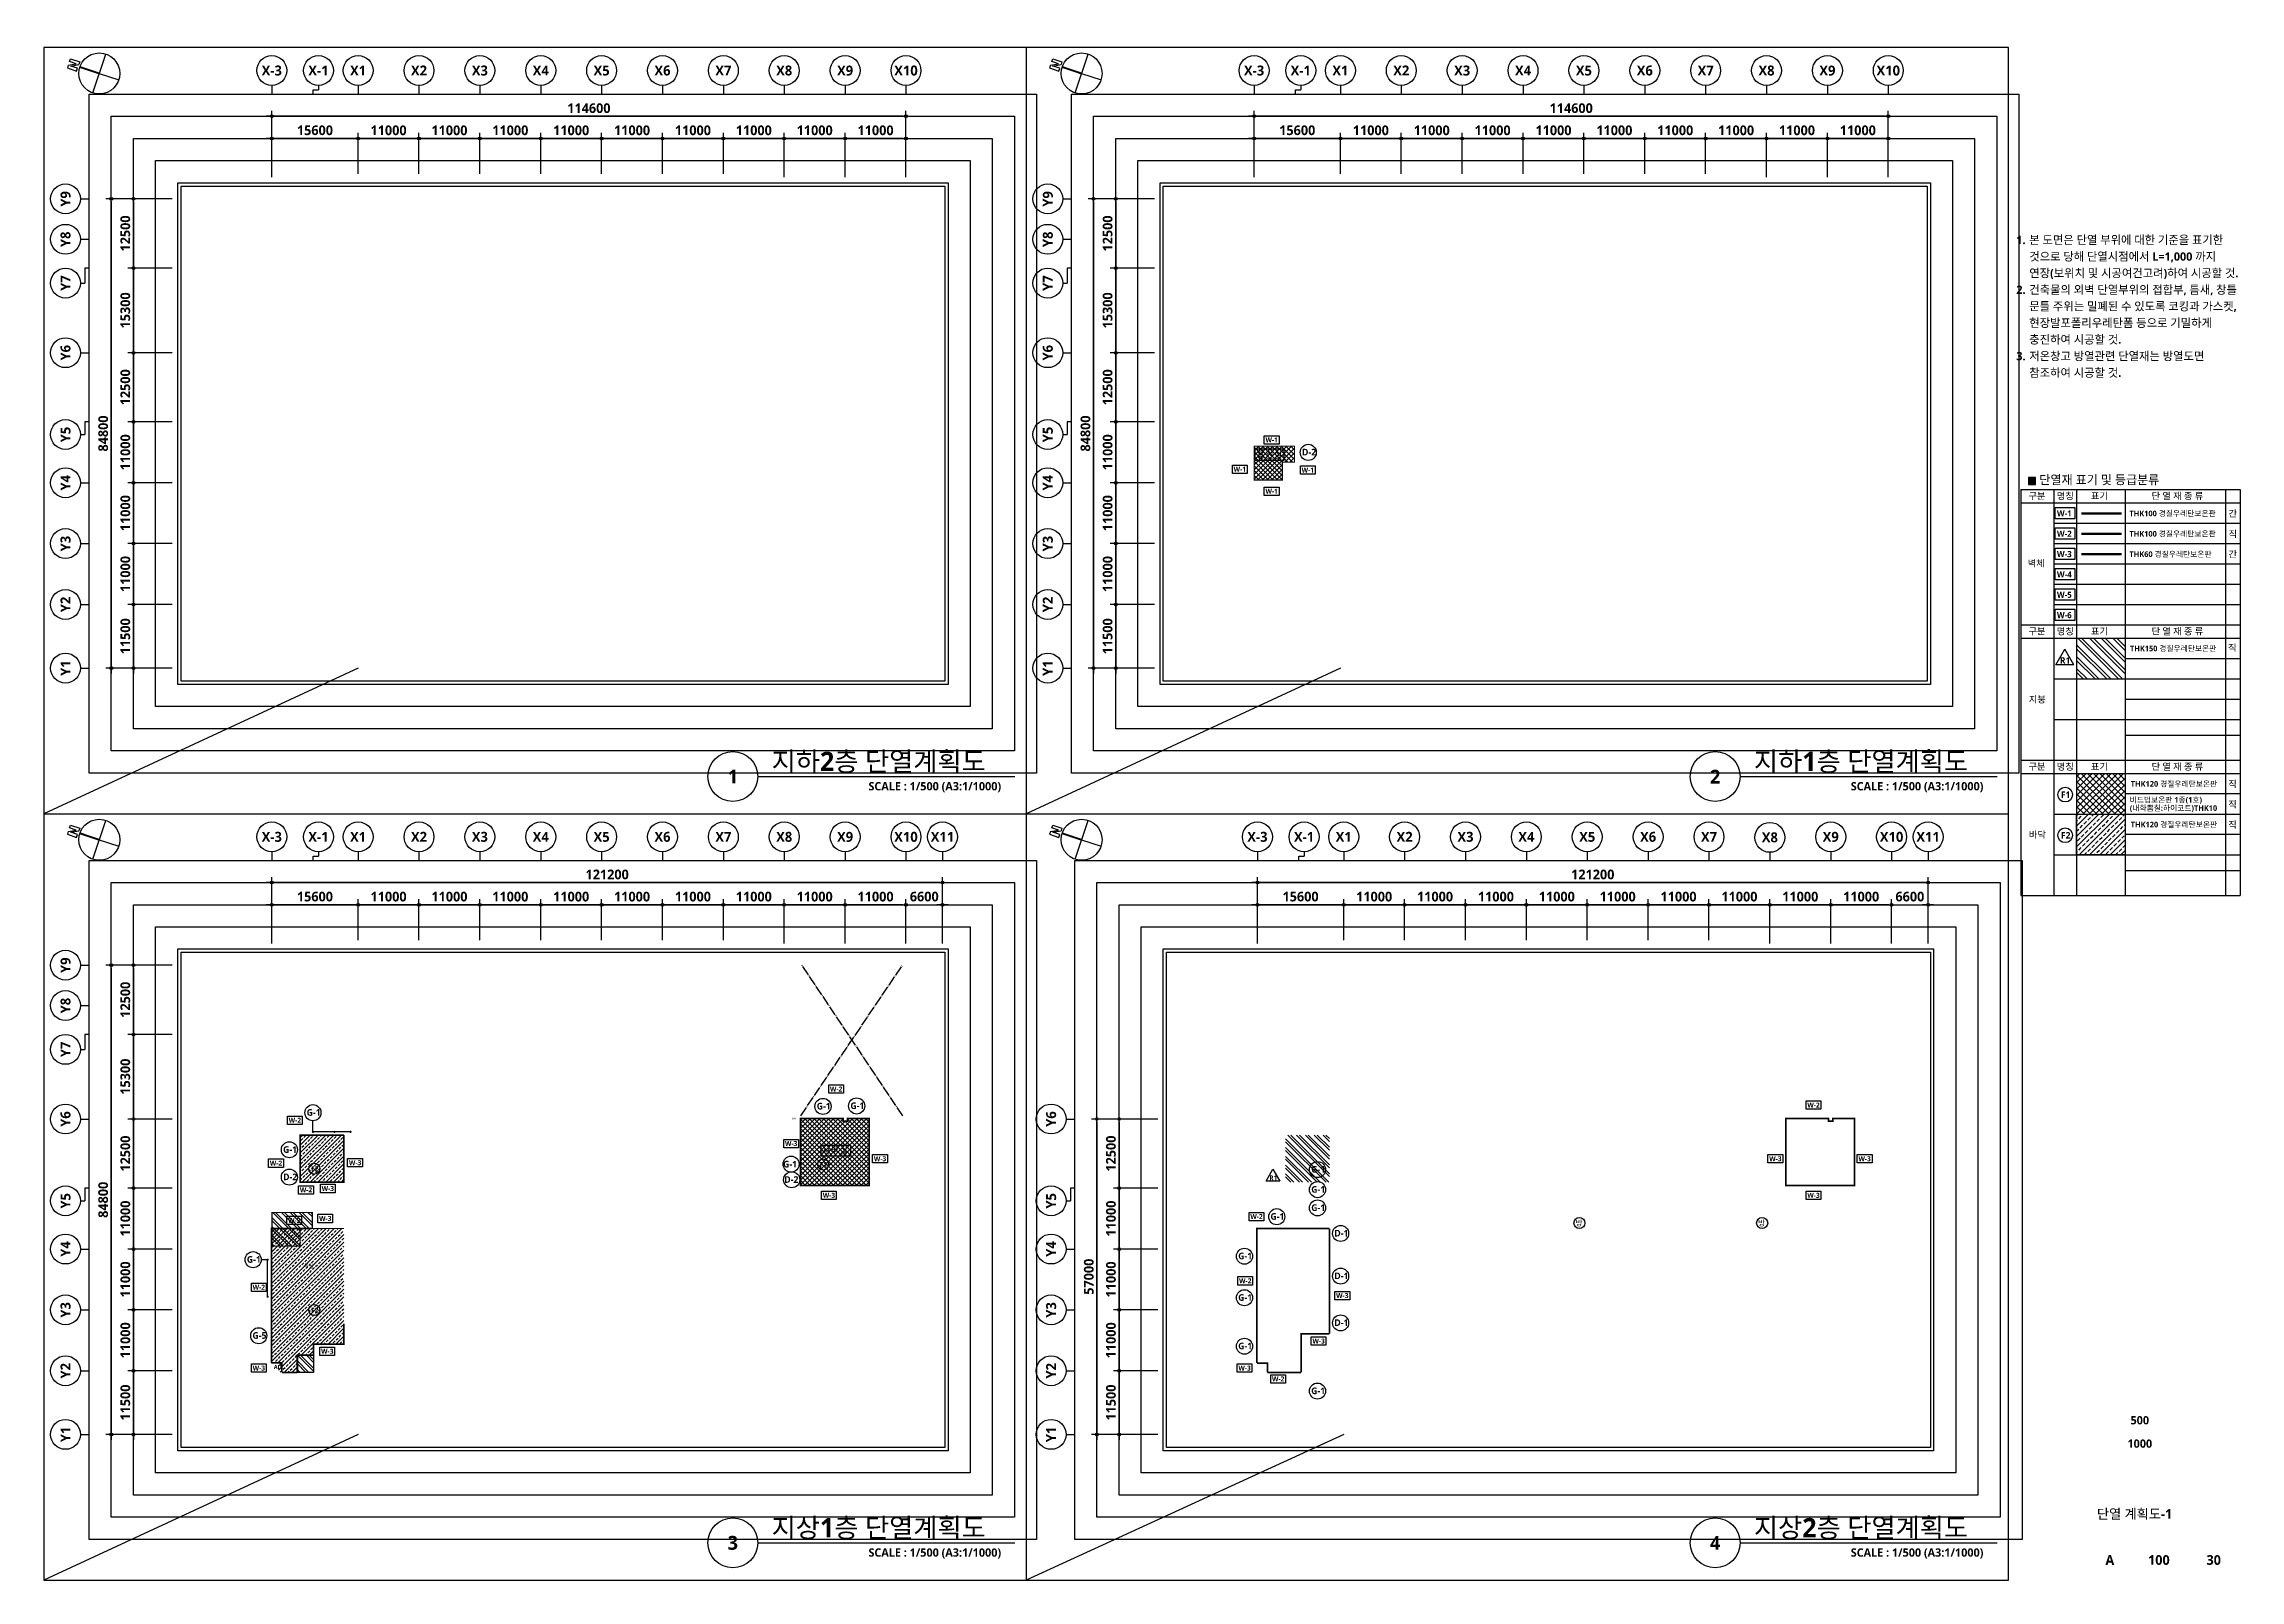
# Model space of a CAD drawing. Header units: millimetres. Extents: x 15454 to 832298, y 124519 to 402165.
# Drawn here: x 15454 to 412298, y 124519 to 402165 of the extents above; entities that cross this region are included whole.
import ezdxf
from ezdxf.enums import TextEntityAlignment as Align

# ---------------------------------------------------------------- set-up
doc = ezdxf.new("R2010")
doc.units = ezdxf.units.MM
doc.header["$LTSCALE"] = 300
doc.header["$MEASUREMENT"] = 0
doc.header["$PDSIZE"] = -5
for name, pattern in [('HID', [0.5, 0.25, -0.25]), ('STD_SHAFT', [7.3, 6, -0.5, 0.3, -0.5]), ('지상4층 SITE$0$AZ081', [3, 2, -1]), ('지상4층 SITE$0$DASHED', [0.75, 0.5, -0.25])]:
    doc.linetypes.add(name, pattern=pattern)
doc.layers.get('0').update_dxf_attribs({"linetype": 'CONTINUOUS'})
doc.layers.get('Defpoints').update_dxf_attribs({"color": 161, "linetype": 'CONTINUOUS'})
for name, color, linetype in [('A-ANNO-GRA1', 7, 'CONTINUOUS'), ('A-ANNO-NORT', 7, 'CONTINUOUS'), ('A-ANNO-TEXT1', 7, 'CONTINUOUS'), ('A-ANNO-TEXT2', 3, 'CONTINUOUS'), ('A-ANNO-TITL', 7, 'CONTINUOUS'), ('A-FLOR-OPEN-BELO', 6, 'STD_SHAFT'), ('A-ST-AXIS-BUB', 7, 'CONTINUOUS'), ('A-ST-AXIS-DIM', 7, 'CONTINUOUS'), ('A-TEXT1', 2, 'CONTINUOUS'), ('A-TEXT2', 3, 'CONTINUOUS'), ('AA-XXXX-TXT1', 2, 'CONTINUOUS'), ('BOX', 7, 'CONTINUOUS'), ('COL', 2, 'CONTINUOUS'), ('COR', 4, 'CONTINUOUS'), ('FIN', 5, 'CONTINUOUS'), ('text', 3, 'CONTINUOUS'), ('w-1', 4, 'CONTINUOUS'), ('w-2', 1, 'CONTINUOUS'), ('w-3', 5, 'CONTINUOUS'), ('X-SEC-종$0$A-ST-AXIS-BUB', 7, 'CONTINUOUS')]:
    doc.layers.add(name, color=color, linetype=linetype)
for name, color, linetype, plot in [('Defpoint', 161, 'CONTINUOUS', False), ('G(그리드1)', 185, 'CONTINUOUS', False), ('G(그리드2)', 235, 'CONTINUOUS', False)]:
    doc.layers.add(name, color=color, linetype=linetype, plot=plot)
doc.styles.add('SH_대대리576', font='')
doc.styles.add('SH_진천_나눔', font='')
doc.styles.add('맑은고딕', font='NanumGothicBold.ttf')
doc.styles.add('송현플러스-돋움체', font='NanumGothicBold.ttf')
doc.styles.get('SH_대대리576').set_extended_font_data('NanumGothic', bold=True)
doc.styles.get('SH_진천_나눔').set_extended_font_data('NanumGothic', bold=True)
doc.dimstyles.new('SHP 500', dxfattribs={"dimscale": 500, "dimtxt": 3.5, "dimasz": 1, "dimexe": 2, "dimexo": 2, "dimgap": 1, "dimtad": 1, "dimdec": 0, "dimzin": 0, "dimdsep": 46, "dimtxsty": 'SH_진천_나눔', "dimblk": 'DIMDOT', "dimcen": 0.09, "dimclrd": 256, "dimclre": 256, "dimclrt": 3, "dimadec": 0, "dimazin": 1, "dimtfac": 1, "dimtdec": 0, "dimtix": 1, "dimtmove": 2, "dimatfit": 0, "dimldrblk": 'DIMDOT', "dimfxl": 1, "dimtolj": 1, "dimtzin": 0, "dimlwd": -1, "dimlwe": -1, "dimarcsym": 0})
pattern_1 = [(45, (-307755.9, 321534), (-707.1068, 707.1068), []), (45, (-307048.8, 321534), (-707.1068, 707.1068), [500, -250])]

msp = doc.modelspace()

# ---------------------------------------------------------------- texts
at = {"layer": 'A-ANNO-TEXT1', "style": 'SH_대대리576'}
for s, p in [('X-3', (56629, 397356.5)), ('X-1', (65063.3, 397356.5)), ('X1', (72229, 397356.5)), ('X2', (83229, 397356.5)), ('X3', (94229, 397356.5)), ('X4', (105229, 397356.5)), ('X5', (116229, 397356.5)), ('X6', (127229, 397356.5)), ('X7', (138229, 397356.5)), ('X8', (149229, 397356.5)), ('X9', (160229, 397356.5)), ('X10', (171229, 397356.5)), ('X-3', (234129, 397356.5)), ('X-1', (242563.3, 397356.5)), ('X1', (249729, 397356.5)), ('X2', (260729, 397356.5)), ('X3', (271729, 397356.5)), ('X4', (282729, 397356.5)), ('X5', (293729, 397356.5)), ('X6', (304729, 397356.5)), ('X7', (315729, 397356.5)), ('X8', (326729, 397356.5)), ('X9', (337729, 397356.5)), ('X10', (348729, 397356.5)), ('X-3', (56629, 258856.5)), ('X-1', (65063.3, 258856.5)), ('X1', (72229, 258856.5)), ('X2', (83229, 258856.5)), ('X3', (94229, 258856.5)), ('X4', (105229, 258856.5)), ('X5', (116229, 258856.5)), ('X6', (127229, 258856.5)), ('X7', (138229, 258856.5)), ('X8', (149229, 258856.5)), ('X9', (160229, 258856.5)), ('X10', (171229, 258856.5)), ('X11', (177829, 258856.5)), ('X-3', (234729, 258856.5)), ('X-1', (243163.3, 258856.5)), ('X1', (250329, 258856.5)), ('X2', (261329, 258856.5)), ('X3', (272329, 258856.5)), ('X4', (283329, 258856.5)), ('X5', (294329, 258856.5)), ('X6', (305329, 258856.5)), ('X7', (316329, 258856.5)), ('X8', (327329, 258756.5)), ('X9', (338329, 258856.5)), ('X10', (349329, 258856.5)), ('X11', (355929, 258856.5))]:
    msp.add_text(s, height=1800, dxfattribs=at).set_placement(p, align=Align.MIDDLE_CENTER)
for s, p in [('Y9', (19354, 374152.9)), ('Y9', (196854, 374152.9)), ('Y8', (19354, 366852.9)), ('Y8', (196854, 366852.9)), ('Y7', (19354, 358937.3)), ('Y7', (196854, 358937.3)), ('Y6', (19354, 346352.9)), ('Y6', (196854, 346352.9)), ('Y5', (19354, 331568.6)), ('Y5', (196854, 331568.6)), ('Y4', (19354, 322852.9)), ('Y4', (196854, 322852.9)), ('Y3', (19354, 311852.9)), ('Y3', (196854, 311852.9)), ('Y2', (19354, 300852.9)), ('Y2', (196854, 300852.9)), ('Y1', (19354, 289352.9)), ('Y1', (196854, 289352.9)), ('Y9', (19354, 235652.9)), ('Y8', (19354, 228352.9)), ('Y7', (19354, 220437.3)), ('Y6', (19354, 207852.9)), ('Y6', (197454, 207852.9)), ('Y5', (19354, 193068.6)), ('Y5', (197454, 193068.6)), ('Y4', (19354, 184352.9)), ('Y4', (197454, 184352.9)), ('Y3', (19354, 173352.9)), ('Y3', (197454, 173352.9)), ('Y2', (19354, 162352.9)), ('Y2', (197454, 162352.9)), ('Y1', (19354, 150852.9)), ('Y1', (197454, 150852.9))]:
    msp.add_text(s, height=1800, rotation=90, dxfattribs=at).set_placement(p, align=Align.MIDDLE_CENTER)
at = {"layer": 'A-ANNO-TEXT2', "style": '송현플러스-돋움체'}
for p in [(292204.8, 188544.4), (325213.8, 188544.4)]:
    msp.add_text('방', height=1000, dxfattribs=at).set_placement(p)
at = {"layer": 'A-ANNO-TITL', "style": 'SH_대대리576'}
for s, p in [('1.', (372702.3, 366736.5)), ('2.', (372702.3, 357736.5)), ('3.', (372702.3, 345736.5))]:
    msp.add_text(s, height=1500, dxfattribs=at).set_placement(p, align=Align.MIDDLE_CENTER)
for s, p in [('본 도면은 단열 부위에 대한 기준을 표기한', (374202.3, 366736.5)), ('연장(보위치 및 시공여건고려)하여 시공할 것.', (374202.3, 360736.5)), ('것으로 당해 단열시점에서 L=1,000 까지', (374202.3, 363736.5)), ('건축물의 외벽 단열부위의 접합부, 틈새, 창틀', (374202.3, 357736.5)), ('문틀 주위는 밀폐된 수 있도록 코킹과 가스켓,', (374202.3, 354736.5)), ('충진하여 시공할 것.', (374202.3, 348736.5)), ('현장발포폴리우레탄폼 등으로 기밀하게', (374202.3, 351736.5)), ('저온창고 방열관련 단열재는 방열도면', (374202.3, 345736.5)), ('참조하여 시공할 것.', (374202.3, 342736.5))]:
    msp.add_text(s, height=1500, dxfattribs=at).set_placement(p, align=Align.MIDDLE_LEFT)
at = {"layer": 'A-ANNO-TITL', "style": 'SH_진천_나눔'}
for s, height, p in [('500', 1500, (394179.9, 153408)), ('1000', 1500, (394179.9, 149186)), ('단열 계획도-1', 1750, (393237.8, 136505.3)), ('A', 1750, (388766.6, 128154.5)), ('100', 1750, (397622.1, 128154.5)), ('30', 1750, (407532.8, 128154.5))]:
    msp.add_text(s, height=height, dxfattribs=at).set_placement(p, align=Align.MIDDLE)

# ---------------------------------------------------------------- blocks, each defined once
blk = doc.blocks.new('dr-sy-018-D-M')
at = {"layer": 'A-ANNO-NORT'}
for p, q in [((-1, 16.4), (-2.5, 16.4)), ((-2.5, 16.4), (-2.5, 11.4)), ((-2.5, 11.4), (-1, 11.4)), ((-1, 16.4), (1, 12.8)), ((-1, 15.1), (1.1, 11.4)), ((-1, 11.4), (-1, 15.1)), ((1, 12.8), (1, 16.4)), ((1, 16.4), (2.5, 16.4)), ((2.5, 11.4), (1.1, 11.4)), ((2.5, 16.4), (2.5, 11.4)), ((-10.5, 0), (10.5, 0)), ((0, 0), (0, -10.5))]:
    blk.add_line(p, q, dxfattribs=at)
at = {"layer": 'A-ANNO-NORT', "const_width": 1}
blk.add_lwpolyline([(0, 10.5), (0, 0)], dxfattribs=at)
at = {"layer": 'A-ANNO-NORT'}
blk.add_circle((0, 0), 10.5, dxfattribs=at)
blk = doc.blocks.new('G$CBA52A250')
at = {"layer": 'A-ST-AXIS-BUB'}
for p, q in [((1177, 0), (1177, 525)), ((1177, 525), (1800, 525)), ((1800, 1050), (1800, 525))]:
    blk.add_line(p, q, dxfattribs=at)
blk.add_circle((1800, 2850), 1800, dxfattribs=at)
blk = doc.blocks.new('DIMDOT')
at = {"color": 0}
blk.add_line((-2, 0), (2, 0), dxfattribs=at)
for radius in [0.5, 0.25]:
    blk.add_circle((0, 0), radius, dxfattribs=at)
blk = doc.blocks.new('*D6740')
at = {"layer": 'A-ST-AXIS-DIM'}
for p, q in [((38629, 374153), (26629, 374153)), ((27629, 373653), (27629, 289853)), ((38629, 289353), (26629, 289353))]:
    blk.add_line(p, q, dxfattribs=at)
at = {"layer": 'Defpoints', "color": 0}
for p in [(39629, 374153), (27629, 289353), (39629, 289353)]:
    blk.add_point(p, dxfattribs=at)
at = {"layer": 'A-ST-AXIS-DIM', "linetype": 'ByBlock', "xscale": 500, "yscale": 500, "zscale": 500}
for p, rotation in [((27629, 374153), 90), ((27629, 289353), 270)]:
    blk.add_blockref('DIMDOT', p, dxfattribs=dict(at, rotation=rotation))
at = {"layer": 'A-ST-AXIS-DIM', "color": 3, "insert": (26163, 331753), "char_height": 1750, "attachment_point": 5, "rotation": 90, "style": 'SH_진천_나눔'}
blk.add_mtext('\\A1;84800', dxfattribs=at)
blk = doc.blocks.new('*D6741')
at = {"layer": 'A-ST-AXIS-DIM'}
for p, q in [((38629, 300853), (30629, 300853)), ((31629, 300353), (31629, 289853)), ((38629, 289353), (30629, 289353))]:
    blk.add_line(p, q, dxfattribs=at)
at = {"layer": 'Defpoints', "color": 0}
for p in [(39629, 300853), (31629, 289353), (39629, 289353)]:
    blk.add_point(p, dxfattribs=at)
at = {"layer": 'A-ST-AXIS-DIM', "linetype": 'ByBlock', "xscale": 500, "yscale": 500, "zscale": 500}
for p, rotation in [((31629, 300853), 90), ((31629, 289353), 270)]:
    blk.add_blockref('DIMDOT', p, dxfattribs=dict(at, rotation=rotation))
at = {"layer": 'A-ST-AXIS-DIM', "color": 3, "insert": (30167, 295103), "char_height": 1750, "attachment_point": 5, "rotation": 90, "style": 'SH_진천_나눔'}
blk.add_mtext('\\A1;11500', dxfattribs=at)
blk = doc.blocks.new('*D6742')
at = {"layer": 'A-ST-AXIS-DIM'}
for p, q in [((38629, 311853), (30629, 311853)), ((31629, 311353), (31629, 301353)), ((38629, 300853), (30629, 300853))]:
    blk.add_line(p, q, dxfattribs=at)
at = {"layer": 'Defpoints', "color": 0}
for p in [(39629, 311853), (31629, 300853), (39629, 300853)]:
    blk.add_point(p, dxfattribs=at)
at = {"layer": 'A-ST-AXIS-DIM', "linetype": 'ByBlock', "xscale": 500, "yscale": 500, "zscale": 500}
for p, rotation in [((31629, 311853), 90), ((31629, 300853), 270)]:
    blk.add_blockref('DIMDOT', p, dxfattribs=dict(at, rotation=rotation))
at = {"layer": 'A-ST-AXIS-DIM', "color": 3, "insert": (30169, 306353), "char_height": 1750, "attachment_point": 5, "rotation": 90, "style": 'SH_진천_나눔'}
blk.add_mtext('\\A1;11000', dxfattribs=at)
blk = doc.blocks.new('*D6743')
at = {"layer": 'A-ST-AXIS-DIM'}
for p, q in [((38629, 322853), (30629, 322853)), ((31629, 322353), (31629, 312353)), ((38629, 311853), (30629, 311853))]:
    blk.add_line(p, q, dxfattribs=at)
at = {"layer": 'Defpoints', "color": 0}
for p in [(39629, 322853), (31629, 311853), (39629, 311853)]:
    blk.add_point(p, dxfattribs=at)
at = {"layer": 'A-ST-AXIS-DIM', "linetype": 'ByBlock', "xscale": 500, "yscale": 500, "zscale": 500}
for p, rotation in [((31629, 322853), 90), ((31629, 311853), 270)]:
    blk.add_blockref('DIMDOT', p, dxfattribs=dict(at, rotation=rotation))
at = {"layer": 'A-ST-AXIS-DIM', "color": 3, "insert": (30169, 317353), "char_height": 1750, "attachment_point": 5, "rotation": 90, "style": 'SH_진천_나눔'}
blk.add_mtext('\\A1;11000', dxfattribs=at)
blk = doc.blocks.new('*D6744')
at = {"layer": 'A-ST-AXIS-DIM'}
for p, q in [((38629, 333853), (30629, 333853)), ((31629, 333353), (31629, 323353)), ((38629, 322853), (30629, 322853))]:
    blk.add_line(p, q, dxfattribs=at)
at = {"layer": 'Defpoints', "color": 0}
for p in [(39629, 333853), (31629, 322853), (39629, 322853)]:
    blk.add_point(p, dxfattribs=at)
at = {"layer": 'A-ST-AXIS-DIM', "linetype": 'ByBlock', "xscale": 500, "yscale": 500, "zscale": 500}
for p, rotation in [((31629, 333853), 90), ((31629, 322853), 270)]:
    blk.add_blockref('DIMDOT', p, dxfattribs=dict(at, rotation=rotation))
at = {"layer": 'A-ST-AXIS-DIM', "color": 3, "insert": (30169, 328353), "char_height": 1750, "attachment_point": 5, "rotation": 90, "style": 'SH_진천_나눔'}
blk.add_mtext('\\A1;11000', dxfattribs=at)
blk = doc.blocks.new('*D6745')
at = {"layer": 'A-ST-AXIS-DIM'}
for p, q in [((38629, 346353), (30629, 346353)), ((31629, 345853), (31629, 334353)), ((38629, 333853), (30629, 333853))]:
    blk.add_line(p, q, dxfattribs=at)
at = {"layer": 'Defpoints', "color": 0}
for p in [(39629, 346353), (31629, 333853), (39629, 333853)]:
    blk.add_point(p, dxfattribs=at)
at = {"layer": 'A-ST-AXIS-DIM', "linetype": 'ByBlock', "xscale": 500, "yscale": 500, "zscale": 500}
for p, rotation in [((31629, 346353), 90), ((31629, 333853), 270)]:
    blk.add_blockref('DIMDOT', p, dxfattribs=dict(at, rotation=rotation))
at = {"layer": 'A-ST-AXIS-DIM', "color": 3, "insert": (30165, 340103), "char_height": 1750, "attachment_point": 5, "rotation": 90, "style": 'SH_진천_나눔'}
blk.add_mtext('\\A1;12500', dxfattribs=at)
blk = doc.blocks.new('*D6746')
at = {"layer": 'A-ST-AXIS-DIM'}
for p, q in [((38629, 361653), (30629, 361653)), ((31629, 361153), (31629, 346853)), ((38629, 346353), (30629, 346353))]:
    blk.add_line(p, q, dxfattribs=at)
at = {"layer": 'Defpoints', "color": 0}
for p in [(39629, 361653), (31629, 346353), (39629, 346353)]:
    blk.add_point(p, dxfattribs=at)
at = {"layer": 'A-ST-AXIS-DIM', "linetype": 'ByBlock', "xscale": 500, "yscale": 500, "zscale": 500}
for p, rotation in [((31629, 361653), 90), ((31629, 346353), 270)]:
    blk.add_blockref('DIMDOT', p, dxfattribs=dict(at, rotation=rotation))
at = {"layer": 'A-ST-AXIS-DIM', "color": 3, "insert": (30163, 354003), "char_height": 1750, "attachment_point": 5, "rotation": 90, "style": 'SH_진천_나눔'}
blk.add_mtext('\\A1;15300', dxfattribs=at)
blk = doc.blocks.new('*D6747')
at = {"layer": 'A-ST-AXIS-DIM'}
for p, q in [((38629, 374153), (30629, 374153)), ((31629, 373653), (31629, 362153)), ((38629, 361653), (30629, 361653))]:
    blk.add_line(p, q, dxfattribs=at)
at = {"layer": 'Defpoints', "color": 0}
for p in [(39629, 374153), (31629, 361653), (39629, 361653)]:
    blk.add_point(p, dxfattribs=at)
at = {"layer": 'A-ST-AXIS-DIM', "linetype": 'ByBlock', "xscale": 500, "yscale": 500, "zscale": 500}
for p, rotation in [((31629, 374153), 90), ((31629, 361653), 270)]:
    blk.add_blockref('DIMDOT', p, dxfattribs=dict(at, rotation=rotation))
at = {"layer": 'A-ST-AXIS-DIM', "color": 3, "insert": (30165, 367903), "char_height": 1750, "attachment_point": 5, "rotation": 90, "style": 'SH_진천_나눔'}
blk.add_mtext('\\A1;12500', dxfattribs=at)
blk = doc.blocks.new('*D6748')
at = {"layer": 'A-ST-AXIS-DIM'}
for p, q in [((56629, 378081), (56629, 390081)), ((170729, 389081), (57129, 389081)), ((171229, 378081), (171229, 390081))]:
    blk.add_line(p, q, dxfattribs=at)
at = {"layer": 'Defpoints', "color": 0}
for p in [(56629, 389081), (56629, 377081), (171229, 377081)]:
    blk.add_point(p, dxfattribs=at)
at = {"layer": 'A-ST-AXIS-DIM', "linetype": 'ByBlock', "xscale": 500, "yscale": 500, "zscale": 500, "rotation": 180}
blk.add_blockref('DIMDOT', (56629, 389081), dxfattribs=at)
at = {"layer": 'A-ST-AXIS-DIM', "linetype": 'ByBlock', "xscale": 500, "yscale": 500, "zscale": 500}
blk.add_blockref('DIMDOT', (171229, 389081), dxfattribs=at)
at = {"layer": 'A-ST-AXIS-DIM', "color": 3, "insert": (113929, 390547), "char_height": 1750, "attachment_point": 5, "style": 'SH_진천_나눔'}
blk.add_mtext('\\A1;114600', dxfattribs=at)
blk = doc.blocks.new('*D6749')
at = {"layer": 'A-ST-AXIS-DIM'}
for p, q in [((72229, 378681), (72229, 386081)), ((82729, 385081), (72729, 385081)), ((83229, 378681), (83229, 386081))]:
    blk.add_line(p, q, dxfattribs=at)
at = {"layer": 'Defpoints', "color": 0}
for p in [(72229, 385081), (72229, 377681), (83229, 377681)]:
    blk.add_point(p, dxfattribs=at)
at = {"layer": 'A-ST-AXIS-DIM', "linetype": 'ByBlock', "xscale": 500, "yscale": 500, "zscale": 500, "rotation": 180}
blk.add_blockref('DIMDOT', (72229, 385081), dxfattribs=at)
at = {"layer": 'A-ST-AXIS-DIM', "linetype": 'ByBlock', "xscale": 500, "yscale": 500, "zscale": 500}
blk.add_blockref('DIMDOT', (83229, 385081), dxfattribs=at)
at = {"layer": 'A-ST-AXIS-DIM', "color": 3, "insert": (77729, 386541), "char_height": 1750, "attachment_point": 5, "style": 'SH_진천_나눔'}
blk.add_mtext('\\A1;11000', dxfattribs=at)
blk = doc.blocks.new('*D6750')
at = {"layer": 'A-ST-AXIS-DIM'}
for p, q in [((83229, 378681), (83229, 386081)), ((93729, 385081), (83729, 385081)), ((94229, 378681), (94229, 386081))]:
    blk.add_line(p, q, dxfattribs=at)
at = {"layer": 'Defpoints', "color": 0}
for p in [(83229, 385081), (83229, 377681), (94229, 377681)]:
    blk.add_point(p, dxfattribs=at)
at = {"layer": 'A-ST-AXIS-DIM', "linetype": 'ByBlock', "xscale": 500, "yscale": 500, "zscale": 500, "rotation": 180}
blk.add_blockref('DIMDOT', (83229, 385081), dxfattribs=at)
at = {"layer": 'A-ST-AXIS-DIM', "linetype": 'ByBlock', "xscale": 500, "yscale": 500, "zscale": 500}
blk.add_blockref('DIMDOT', (94229, 385081), dxfattribs=at)
at = {"layer": 'A-ST-AXIS-DIM', "color": 3, "insert": (88729, 386541), "char_height": 1750, "attachment_point": 5, "style": 'SH_진천_나눔'}
blk.add_mtext('\\A1;11000', dxfattribs=at)
blk = doc.blocks.new('*D6751')
at = {"layer": 'A-ST-AXIS-DIM'}
for p, q in [((94229, 378681), (94229, 386081)), ((104729, 385081), (94729, 385081)), ((105229, 378681), (105229, 386081))]:
    blk.add_line(p, q, dxfattribs=at)
at = {"layer": 'Defpoints', "color": 0}
for p in [(94229, 385081), (94229, 377681), (105229, 377681)]:
    blk.add_point(p, dxfattribs=at)
at = {"layer": 'A-ST-AXIS-DIM', "linetype": 'ByBlock', "xscale": 500, "yscale": 500, "zscale": 500, "rotation": 180}
blk.add_blockref('DIMDOT', (94229, 385081), dxfattribs=at)
at = {"layer": 'A-ST-AXIS-DIM', "linetype": 'ByBlock', "xscale": 500, "yscale": 500, "zscale": 500}
blk.add_blockref('DIMDOT', (105229, 385081), dxfattribs=at)
at = {"layer": 'A-ST-AXIS-DIM', "color": 3, "insert": (99729, 386541), "char_height": 1750, "attachment_point": 5, "style": 'SH_진천_나눔'}
blk.add_mtext('\\A1;11000', dxfattribs=at)
blk = doc.blocks.new('*D6752')
at = {"layer": 'A-ST-AXIS-DIM'}
for p, q in [((105229, 378681), (105229, 386081)), ((115729, 385081), (105729, 385081)), ((116229, 378681), (116229, 386081))]:
    blk.add_line(p, q, dxfattribs=at)
at = {"layer": 'Defpoints', "color": 0}
for p in [(105229, 385081), (105229, 377681), (116229, 377681)]:
    blk.add_point(p, dxfattribs=at)
at = {"layer": 'A-ST-AXIS-DIM', "linetype": 'ByBlock', "xscale": 500, "yscale": 500, "zscale": 500, "rotation": 180}
blk.add_blockref('DIMDOT', (105229, 385081), dxfattribs=at)
at = {"layer": 'A-ST-AXIS-DIM', "linetype": 'ByBlock', "xscale": 500, "yscale": 500, "zscale": 500}
blk.add_blockref('DIMDOT', (116229, 385081), dxfattribs=at)
at = {"layer": 'A-ST-AXIS-DIM', "color": 3, "insert": (110729, 386541), "char_height": 1750, "attachment_point": 5, "style": 'SH_진천_나눔'}
blk.add_mtext('\\A1;11000', dxfattribs=at)
blk = doc.blocks.new('*D6753')
at = {"layer": 'A-ST-AXIS-DIM'}
for p, q in [((116229, 378681), (116229, 386081)), ((126729, 385081), (116729, 385081)), ((127229, 378681), (127229, 386081))]:
    blk.add_line(p, q, dxfattribs=at)
at = {"layer": 'Defpoints', "color": 0}
for p in [(116229, 385081), (116229, 377681), (127229, 377681)]:
    blk.add_point(p, dxfattribs=at)
at = {"layer": 'A-ST-AXIS-DIM', "linetype": 'ByBlock', "xscale": 500, "yscale": 500, "zscale": 500, "rotation": 180}
blk.add_blockref('DIMDOT', (116229, 385081), dxfattribs=at)
at = {"layer": 'A-ST-AXIS-DIM', "linetype": 'ByBlock', "xscale": 500, "yscale": 500, "zscale": 500}
blk.add_blockref('DIMDOT', (127229, 385081), dxfattribs=at)
at = {"layer": 'A-ST-AXIS-DIM', "color": 3, "insert": (121729, 386541), "char_height": 1750, "attachment_point": 5, "style": 'SH_진천_나눔'}
blk.add_mtext('\\A1;11000', dxfattribs=at)
blk = doc.blocks.new('*D6754')
at = {"layer": 'A-ST-AXIS-DIM'}
for p, q in [((127229, 378681), (127229, 386081)), ((137729, 385081), (127729, 385081)), ((138229, 378681), (138229, 386081))]:
    blk.add_line(p, q, dxfattribs=at)
at = {"layer": 'Defpoints', "color": 0}
for p in [(127229, 385081), (127229, 377681), (138229, 377681)]:
    blk.add_point(p, dxfattribs=at)
at = {"layer": 'A-ST-AXIS-DIM', "linetype": 'ByBlock', "xscale": 500, "yscale": 500, "zscale": 500, "rotation": 180}
blk.add_blockref('DIMDOT', (127229, 385081), dxfattribs=at)
at = {"layer": 'A-ST-AXIS-DIM', "linetype": 'ByBlock', "xscale": 500, "yscale": 500, "zscale": 500}
blk.add_blockref('DIMDOT', (138229, 385081), dxfattribs=at)
at = {"layer": 'A-ST-AXIS-DIM', "color": 3, "insert": (132729, 386541), "char_height": 1750, "attachment_point": 5, "style": 'SH_진천_나눔'}
blk.add_mtext('\\A1;11000', dxfattribs=at)
blk = doc.blocks.new('*D6755')
at = {"layer": 'A-ST-AXIS-DIM'}
for p, q in [((138229, 378681), (138229, 386081)), ((148729, 385081), (138729, 385081)), ((149229, 378081), (149229, 386081))]:
    blk.add_line(p, q, dxfattribs=at)
at = {"layer": 'Defpoints', "color": 0}
for p in [(138229, 385081), (138229, 377681), (149229, 377081)]:
    blk.add_point(p, dxfattribs=at)
at = {"layer": 'A-ST-AXIS-DIM', "linetype": 'ByBlock', "xscale": 500, "yscale": 500, "zscale": 500, "rotation": 180}
blk.add_blockref('DIMDOT', (138229, 385081), dxfattribs=at)
at = {"layer": 'A-ST-AXIS-DIM', "linetype": 'ByBlock', "xscale": 500, "yscale": 500, "zscale": 500}
blk.add_blockref('DIMDOT', (149229, 385081), dxfattribs=at)
at = {"layer": 'A-ST-AXIS-DIM', "color": 3, "insert": (143729, 386541), "char_height": 1750, "attachment_point": 5, "style": 'SH_진천_나눔'}
blk.add_mtext('\\A1;11000', dxfattribs=at)
blk = doc.blocks.new('*D6756')
at = {"layer": 'A-ST-AXIS-DIM'}
for p, q in [((149229, 378081), (149229, 386081)), ((159729, 385081), (149729, 385081)), ((160229, 378081), (160229, 386081))]:
    blk.add_line(p, q, dxfattribs=at)
at = {"layer": 'Defpoints', "color": 0}
for p in [(149229, 385081), (149229, 377081), (160229, 377081)]:
    blk.add_point(p, dxfattribs=at)
at = {"layer": 'A-ST-AXIS-DIM', "linetype": 'ByBlock', "xscale": 500, "yscale": 500, "zscale": 500, "rotation": 180}
blk.add_blockref('DIMDOT', (149229, 385081), dxfattribs=at)
at = {"layer": 'A-ST-AXIS-DIM', "linetype": 'ByBlock', "xscale": 500, "yscale": 500, "zscale": 500}
blk.add_blockref('DIMDOT', (160229, 385081), dxfattribs=at)
at = {"layer": 'A-ST-AXIS-DIM', "color": 3, "insert": (154729, 386541), "char_height": 1750, "attachment_point": 5, "style": 'SH_진천_나눔'}
blk.add_mtext('\\A1;11000', dxfattribs=at)
blk = doc.blocks.new('*D6757')
at = {"layer": 'A-ST-AXIS-DIM'}
for p, q in [((160229, 378081), (160229, 386081)), ((170729, 385081), (160729, 385081)), ((171229, 378081), (171229, 386081))]:
    blk.add_line(p, q, dxfattribs=at)
at = {"layer": 'Defpoints', "color": 0}
for p in [(160229, 385081), (160229, 377081), (171229, 377081)]:
    blk.add_point(p, dxfattribs=at)
at = {"layer": 'A-ST-AXIS-DIM', "linetype": 'ByBlock', "xscale": 500, "yscale": 500, "zscale": 500, "rotation": 180}
blk.add_blockref('DIMDOT', (160229, 385081), dxfattribs=at)
at = {"layer": 'A-ST-AXIS-DIM', "linetype": 'ByBlock', "xscale": 500, "yscale": 500, "zscale": 500}
blk.add_blockref('DIMDOT', (171229, 385081), dxfattribs=at)
at = {"layer": 'A-ST-AXIS-DIM', "color": 3, "insert": (165729, 386541), "char_height": 1750, "attachment_point": 5, "style": 'SH_진천_나눔'}
blk.add_mtext('\\A1;11000', dxfattribs=at)
blk = doc.blocks.new('*D6758')
at = {"layer": 'A-ST-AXIS-DIM'}
for p, q in [((56629, 378681), (56629, 386081)), ((71729, 385081), (57129, 385081)), ((72229, 378681), (72229, 386081))]:
    blk.add_line(p, q, dxfattribs=at)
at = {"layer": 'Defpoints', "color": 0}
for p in [(56629, 385081), (56629, 377681), (72229, 377681)]:
    blk.add_point(p, dxfattribs=at)
at = {"layer": 'A-ST-AXIS-DIM', "linetype": 'ByBlock', "xscale": 500, "yscale": 500, "zscale": 500, "rotation": 180}
blk.add_blockref('DIMDOT', (56629, 385081), dxfattribs=at)
at = {"layer": 'A-ST-AXIS-DIM', "linetype": 'ByBlock', "xscale": 500, "yscale": 500, "zscale": 500}
blk.add_blockref('DIMDOT', (72229, 385081), dxfattribs=at)
at = {"layer": 'A-ST-AXIS-DIM', "color": 3, "insert": (64429, 386547), "char_height": 1750, "attachment_point": 5, "style": 'SH_진천_나눔'}
blk.add_mtext('\\A1;15600', dxfattribs=at)
blk = doc.blocks.new('A-ST-AXIS-BUB-1')
at = {"layer": 'A-ST-AXIS-BUB'}
blk.add_line((0, 350), (0, 0), dxfattribs=at)
blk.add_circle((0, 950), 600, dxfattribs=at)
blk = doc.blocks.new('A-ST-AXIS-BUB-2')
at = {"layer": 'X-SEC-종$0$A-ST-AXIS-BUB'}
blk.add_line((1800, 1050, -103000), (1800, 525, -103000), dxfattribs=at)
at = {"layer": 'X-SEC-종$0$A-ST-AXIS-BUB', "elevation": -103000}
blk.add_lwpolyline([(3323, 0), (3323, 525), (1800, 525)], dxfattribs=at)
at = {"layer": 'X-SEC-종$0$A-ST-AXIS-BUB'}
blk.add_circle((1800, 2850, -103000), 1800, dxfattribs=at)
blk = doc.blocks.new('*D6759')
at = {"layer": 'A-ST-AXIS-DIM'}
for p, q in [((216129, 374153), (204129, 374153)), ((205129, 373653), (205129, 289853)), ((216129, 289353), (204129, 289353))]:
    blk.add_line(p, q, dxfattribs=at)
at = {"layer": 'Defpoints', "color": 0}
for p in [(217129, 374153), (205129, 289353), (217129, 289353)]:
    blk.add_point(p, dxfattribs=at)
at = {"layer": 'A-ST-AXIS-DIM', "linetype": 'ByBlock', "xscale": 500, "yscale": 500, "zscale": 500}
for p, rotation in [((205129, 374153), 90), ((205129, 289353), 270)]:
    blk.add_blockref('DIMDOT', p, dxfattribs=dict(at, rotation=rotation))
at = {"layer": 'A-ST-AXIS-DIM', "color": 3, "insert": (203663, 331753), "char_height": 1750, "attachment_point": 5, "rotation": 90, "style": 'SH_진천_나눔'}
blk.add_mtext('\\A1;84800', dxfattribs=at)
blk = doc.blocks.new('*D6760')
at = {"layer": 'A-ST-AXIS-DIM'}
for p, q in [((216129, 300853), (208129, 300853)), ((209129, 300353), (209129, 289853)), ((216129, 289353), (208129, 289353))]:
    blk.add_line(p, q, dxfattribs=at)
at = {"layer": 'Defpoints', "color": 0}
for p in [(217129, 300853), (209129, 289353), (217129, 289353)]:
    blk.add_point(p, dxfattribs=at)
at = {"layer": 'A-ST-AXIS-DIM', "linetype": 'ByBlock', "xscale": 500, "yscale": 500, "zscale": 500}
for p, rotation in [((209129, 300853), 90), ((209129, 289353), 270)]:
    blk.add_blockref('DIMDOT', p, dxfattribs=dict(at, rotation=rotation))
at = {"layer": 'A-ST-AXIS-DIM', "color": 3, "insert": (207667, 295103), "char_height": 1750, "attachment_point": 5, "rotation": 90, "style": 'SH_진천_나눔'}
blk.add_mtext('\\A1;11500', dxfattribs=at)
blk = doc.blocks.new('*D6761')
at = {"layer": 'A-ST-AXIS-DIM'}
for p, q in [((216129, 311853), (208129, 311853)), ((209129, 311353), (209129, 301353)), ((216129, 300853), (208129, 300853))]:
    blk.add_line(p, q, dxfattribs=at)
at = {"layer": 'Defpoints', "color": 0}
for p in [(217129, 311853), (209129, 300853), (217129, 300853)]:
    blk.add_point(p, dxfattribs=at)
at = {"layer": 'A-ST-AXIS-DIM', "linetype": 'ByBlock', "xscale": 500, "yscale": 500, "zscale": 500}
for p, rotation in [((209129, 311853), 90), ((209129, 300853), 270)]:
    blk.add_blockref('DIMDOT', p, dxfattribs=dict(at, rotation=rotation))
at = {"layer": 'A-ST-AXIS-DIM', "color": 3, "insert": (207669, 306353), "char_height": 1750, "attachment_point": 5, "rotation": 90, "style": 'SH_진천_나눔'}
blk.add_mtext('\\A1;11000', dxfattribs=at)
blk = doc.blocks.new('*D6762')
at = {"layer": 'A-ST-AXIS-DIM'}
for p, q in [((216129, 322853), (208129, 322853)), ((209129, 322353), (209129, 312353)), ((216129, 311853), (208129, 311853))]:
    blk.add_line(p, q, dxfattribs=at)
at = {"layer": 'Defpoints', "color": 0}
for p in [(217129, 322853), (209129, 311853), (217129, 311853)]:
    blk.add_point(p, dxfattribs=at)
at = {"layer": 'A-ST-AXIS-DIM', "linetype": 'ByBlock', "xscale": 500, "yscale": 500, "zscale": 500}
for p, rotation in [((209129, 322853), 90), ((209129, 311853), 270)]:
    blk.add_blockref('DIMDOT', p, dxfattribs=dict(at, rotation=rotation))
at = {"layer": 'A-ST-AXIS-DIM', "color": 3, "insert": (207669, 317353), "char_height": 1750, "attachment_point": 5, "rotation": 90, "style": 'SH_진천_나눔'}
blk.add_mtext('\\A1;11000', dxfattribs=at)
blk = doc.blocks.new('*D6763')
at = {"layer": 'A-ST-AXIS-DIM'}
for p, q in [((216129, 333853), (208129, 333853)), ((209129, 333353), (209129, 323353)), ((216129, 322853), (208129, 322853))]:
    blk.add_line(p, q, dxfattribs=at)
at = {"layer": 'Defpoints', "color": 0}
for p in [(217129, 333853), (209129, 322853), (217129, 322853)]:
    blk.add_point(p, dxfattribs=at)
at = {"layer": 'A-ST-AXIS-DIM', "linetype": 'ByBlock', "xscale": 500, "yscale": 500, "zscale": 500}
for p, rotation in [((209129, 333853), 90), ((209129, 322853), 270)]:
    blk.add_blockref('DIMDOT', p, dxfattribs=dict(at, rotation=rotation))
at = {"layer": 'A-ST-AXIS-DIM', "color": 3, "insert": (207669, 328353), "char_height": 1750, "attachment_point": 5, "rotation": 90, "style": 'SH_진천_나눔'}
blk.add_mtext('\\A1;11000', dxfattribs=at)
blk = doc.blocks.new('*D6764')
at = {"layer": 'A-ST-AXIS-DIM'}
for p, q in [((216129, 346353), (208129, 346353)), ((209129, 345853), (209129, 334353)), ((216129, 333853), (208129, 333853))]:
    blk.add_line(p, q, dxfattribs=at)
at = {"layer": 'Defpoints', "color": 0}
for p in [(217129, 346353), (209129, 333853), (217129, 333853)]:
    blk.add_point(p, dxfattribs=at)
at = {"layer": 'A-ST-AXIS-DIM', "linetype": 'ByBlock', "xscale": 500, "yscale": 500, "zscale": 500}
for p, rotation in [((209129, 346353), 90), ((209129, 333853), 270)]:
    blk.add_blockref('DIMDOT', p, dxfattribs=dict(at, rotation=rotation))
at = {"layer": 'A-ST-AXIS-DIM', "color": 3, "insert": (207665, 340103), "char_height": 1750, "attachment_point": 5, "rotation": 90, "style": 'SH_진천_나눔'}
blk.add_mtext('\\A1;12500', dxfattribs=at)
blk = doc.blocks.new('*D6765')
at = {"layer": 'A-ST-AXIS-DIM'}
for p, q in [((216129, 361653), (208129, 361653)), ((209129, 361153), (209129, 346853)), ((216129, 346353), (208129, 346353))]:
    blk.add_line(p, q, dxfattribs=at)
at = {"layer": 'Defpoints', "color": 0}
for p in [(217129, 361653), (209129, 346353), (217129, 346353)]:
    blk.add_point(p, dxfattribs=at)
at = {"layer": 'A-ST-AXIS-DIM', "linetype": 'ByBlock', "xscale": 500, "yscale": 500, "zscale": 500}
for p, rotation in [((209129, 361653), 90), ((209129, 346353), 270)]:
    blk.add_blockref('DIMDOT', p, dxfattribs=dict(at, rotation=rotation))
at = {"layer": 'A-ST-AXIS-DIM', "color": 3, "insert": (207663, 354003), "char_height": 1750, "attachment_point": 5, "rotation": 90, "style": 'SH_진천_나눔'}
blk.add_mtext('\\A1;15300', dxfattribs=at)
blk = doc.blocks.new('*D6766')
at = {"layer": 'A-ST-AXIS-DIM'}
for p, q in [((216129, 374153), (208129, 374153)), ((209129, 373653), (209129, 362153)), ((216129, 361653), (208129, 361653))]:
    blk.add_line(p, q, dxfattribs=at)
at = {"layer": 'Defpoints', "color": 0}
for p in [(217129, 374153), (209129, 361653), (217129, 361653)]:
    blk.add_point(p, dxfattribs=at)
at = {"layer": 'A-ST-AXIS-DIM', "linetype": 'ByBlock', "xscale": 500, "yscale": 500, "zscale": 500}
for p, rotation in [((209129, 374153), 90), ((209129, 361653), 270)]:
    blk.add_blockref('DIMDOT', p, dxfattribs=dict(at, rotation=rotation))
at = {"layer": 'A-ST-AXIS-DIM', "color": 3, "insert": (207665, 367903), "char_height": 1750, "attachment_point": 5, "rotation": 90, "style": 'SH_진천_나눔'}
blk.add_mtext('\\A1;12500', dxfattribs=at)
blk = doc.blocks.new('*D6767')
at = {"layer": 'A-ST-AXIS-DIM'}
for p, q in [((234129, 378081), (234129, 390081)), ((348229, 389081), (234629, 389081)), ((348729, 378081), (348729, 390081))]:
    blk.add_line(p, q, dxfattribs=at)
at = {"layer": 'Defpoints', "color": 0}
for p in [(234129, 389081), (234129, 377081), (348729, 377081)]:
    blk.add_point(p, dxfattribs=at)
at = {"layer": 'A-ST-AXIS-DIM', "linetype": 'ByBlock', "xscale": 500, "yscale": 500, "zscale": 500, "rotation": 180}
blk.add_blockref('DIMDOT', (234129, 389081), dxfattribs=at)
at = {"layer": 'A-ST-AXIS-DIM', "linetype": 'ByBlock', "xscale": 500, "yscale": 500, "zscale": 500}
blk.add_blockref('DIMDOT', (348729, 389081), dxfattribs=at)
at = {"layer": 'A-ST-AXIS-DIM', "color": 3, "insert": (291429, 390547), "char_height": 1750, "attachment_point": 5, "style": 'SH_진천_나눔'}
blk.add_mtext('\\A1;114600', dxfattribs=at)
blk = doc.blocks.new('*D6768')
at = {"layer": 'A-ST-AXIS-DIM'}
for p, q in [((249729, 378681), (249729, 386081)), ((260229, 385081), (250229, 385081)), ((260729, 378681), (260729, 386081))]:
    blk.add_line(p, q, dxfattribs=at)
at = {"layer": 'Defpoints', "color": 0}
for p in [(249729, 385081), (249729, 377681), (260729, 377681)]:
    blk.add_point(p, dxfattribs=at)
at = {"layer": 'A-ST-AXIS-DIM', "linetype": 'ByBlock', "xscale": 500, "yscale": 500, "zscale": 500, "rotation": 180}
blk.add_blockref('DIMDOT', (249729, 385081), dxfattribs=at)
at = {"layer": 'A-ST-AXIS-DIM', "linetype": 'ByBlock', "xscale": 500, "yscale": 500, "zscale": 500}
blk.add_blockref('DIMDOT', (260729, 385081), dxfattribs=at)
at = {"layer": 'A-ST-AXIS-DIM', "color": 3, "insert": (255229, 386541), "char_height": 1750, "attachment_point": 5, "style": 'SH_진천_나눔'}
blk.add_mtext('\\A1;11000', dxfattribs=at)
blk = doc.blocks.new('*D6769')
at = {"layer": 'A-ST-AXIS-DIM'}
for p, q in [((260729, 378681), (260729, 386081)), ((271229, 385081), (261229, 385081)), ((271729, 378681), (271729, 386081))]:
    blk.add_line(p, q, dxfattribs=at)
at = {"layer": 'Defpoints', "color": 0}
for p in [(260729, 385081), (260729, 377681), (271729, 377681)]:
    blk.add_point(p, dxfattribs=at)
at = {"layer": 'A-ST-AXIS-DIM', "linetype": 'ByBlock', "xscale": 500, "yscale": 500, "zscale": 500, "rotation": 180}
blk.add_blockref('DIMDOT', (260729, 385081), dxfattribs=at)
at = {"layer": 'A-ST-AXIS-DIM', "linetype": 'ByBlock', "xscale": 500, "yscale": 500, "zscale": 500}
blk.add_blockref('DIMDOT', (271729, 385081), dxfattribs=at)
at = {"layer": 'A-ST-AXIS-DIM', "color": 3, "insert": (266229, 386541), "char_height": 1750, "attachment_point": 5, "style": 'SH_진천_나눔'}
blk.add_mtext('\\A1;11000', dxfattribs=at)
blk = doc.blocks.new('*D6770')
at = {"layer": 'A-ST-AXIS-DIM'}
for p, q in [((271729, 378681), (271729, 386081)), ((282229, 385081), (272229, 385081)), ((282729, 378681), (282729, 386081))]:
    blk.add_line(p, q, dxfattribs=at)
at = {"layer": 'Defpoints', "color": 0}
for p in [(271729, 385081), (271729, 377681), (282729, 377681)]:
    blk.add_point(p, dxfattribs=at)
at = {"layer": 'A-ST-AXIS-DIM', "linetype": 'ByBlock', "xscale": 500, "yscale": 500, "zscale": 500, "rotation": 180}
blk.add_blockref('DIMDOT', (271729, 385081), dxfattribs=at)
at = {"layer": 'A-ST-AXIS-DIM', "linetype": 'ByBlock', "xscale": 500, "yscale": 500, "zscale": 500}
blk.add_blockref('DIMDOT', (282729, 385081), dxfattribs=at)
at = {"layer": 'A-ST-AXIS-DIM', "color": 3, "insert": (277229, 386541), "char_height": 1750, "attachment_point": 5, "style": 'SH_진천_나눔'}
blk.add_mtext('\\A1;11000', dxfattribs=at)
blk = doc.blocks.new('*D6771')
at = {"layer": 'A-ST-AXIS-DIM'}
for p, q in [((282729, 378681), (282729, 386081)), ((293229, 385081), (283229, 385081)), ((293729, 378681), (293729, 386081))]:
    blk.add_line(p, q, dxfattribs=at)
at = {"layer": 'Defpoints', "color": 0}
for p in [(282729, 385081), (282729, 377681), (293729, 377681)]:
    blk.add_point(p, dxfattribs=at)
at = {"layer": 'A-ST-AXIS-DIM', "linetype": 'ByBlock', "xscale": 500, "yscale": 500, "zscale": 500, "rotation": 180}
blk.add_blockref('DIMDOT', (282729, 385081), dxfattribs=at)
at = {"layer": 'A-ST-AXIS-DIM', "linetype": 'ByBlock', "xscale": 500, "yscale": 500, "zscale": 500}
blk.add_blockref('DIMDOT', (293729, 385081), dxfattribs=at)
at = {"layer": 'A-ST-AXIS-DIM', "color": 3, "insert": (288229, 386541), "char_height": 1750, "attachment_point": 5, "style": 'SH_진천_나눔'}
blk.add_mtext('\\A1;11000', dxfattribs=at)
blk = doc.blocks.new('*D6772')
at = {"layer": 'A-ST-AXIS-DIM'}
for p, q in [((293729, 378681), (293729, 386081)), ((304229, 385081), (294229, 385081)), ((304729, 378681), (304729, 386081))]:
    blk.add_line(p, q, dxfattribs=at)
at = {"layer": 'Defpoints', "color": 0}
for p in [(293729, 385081), (293729, 377681), (304729, 377681)]:
    blk.add_point(p, dxfattribs=at)
at = {"layer": 'A-ST-AXIS-DIM', "linetype": 'ByBlock', "xscale": 500, "yscale": 500, "zscale": 500, "rotation": 180}
blk.add_blockref('DIMDOT', (293729, 385081), dxfattribs=at)
at = {"layer": 'A-ST-AXIS-DIM', "linetype": 'ByBlock', "xscale": 500, "yscale": 500, "zscale": 500}
blk.add_blockref('DIMDOT', (304729, 385081), dxfattribs=at)
at = {"layer": 'A-ST-AXIS-DIM', "color": 3, "insert": (299229, 386541), "char_height": 1750, "attachment_point": 5, "style": 'SH_진천_나눔'}
blk.add_mtext('\\A1;11000', dxfattribs=at)
blk = doc.blocks.new('*D6773')
at = {"layer": 'A-ST-AXIS-DIM'}
for p, q in [((304729, 378681), (304729, 386081)), ((315229, 385081), (305229, 385081)), ((315729, 378681), (315729, 386081))]:
    blk.add_line(p, q, dxfattribs=at)
at = {"layer": 'Defpoints', "color": 0}
for p in [(304729, 385081), (304729, 377681), (315729, 377681)]:
    blk.add_point(p, dxfattribs=at)
at = {"layer": 'A-ST-AXIS-DIM', "linetype": 'ByBlock', "xscale": 500, "yscale": 500, "zscale": 500, "rotation": 180}
blk.add_blockref('DIMDOT', (304729, 385081), dxfattribs=at)
at = {"layer": 'A-ST-AXIS-DIM', "linetype": 'ByBlock', "xscale": 500, "yscale": 500, "zscale": 500}
blk.add_blockref('DIMDOT', (315729, 385081), dxfattribs=at)
at = {"layer": 'A-ST-AXIS-DIM', "color": 3, "insert": (310229, 386541), "char_height": 1750, "attachment_point": 5, "style": 'SH_진천_나눔'}
blk.add_mtext('\\A1;11000', dxfattribs=at)
blk = doc.blocks.new('*D6774')
at = {"layer": 'A-ST-AXIS-DIM'}
for p, q in [((315729, 378681), (315729, 386081)), ((326229, 385081), (316229, 385081)), ((326729, 378081), (326729, 386081))]:
    blk.add_line(p, q, dxfattribs=at)
at = {"layer": 'Defpoints', "color": 0}
for p in [(315729, 385081), (315729, 377681), (326729, 377081)]:
    blk.add_point(p, dxfattribs=at)
at = {"layer": 'A-ST-AXIS-DIM', "linetype": 'ByBlock', "xscale": 500, "yscale": 500, "zscale": 500, "rotation": 180}
blk.add_blockref('DIMDOT', (315729, 385081), dxfattribs=at)
at = {"layer": 'A-ST-AXIS-DIM', "linetype": 'ByBlock', "xscale": 500, "yscale": 500, "zscale": 500}
blk.add_blockref('DIMDOT', (326729, 385081), dxfattribs=at)
at = {"layer": 'A-ST-AXIS-DIM', "color": 3, "insert": (321229, 386541), "char_height": 1750, "attachment_point": 5, "style": 'SH_진천_나눔'}
blk.add_mtext('\\A1;11000', dxfattribs=at)
blk = doc.blocks.new('*D6775')
at = {"layer": 'A-ST-AXIS-DIM'}
for p, q in [((326729, 378081), (326729, 386081)), ((337229, 385081), (327229, 385081)), ((337729, 378081), (337729, 386081))]:
    blk.add_line(p, q, dxfattribs=at)
at = {"layer": 'Defpoints', "color": 0}
for p in [(326729, 385081), (326729, 377081), (337729, 377081)]:
    blk.add_point(p, dxfattribs=at)
at = {"layer": 'A-ST-AXIS-DIM', "linetype": 'ByBlock', "xscale": 500, "yscale": 500, "zscale": 500, "rotation": 180}
blk.add_blockref('DIMDOT', (326729, 385081), dxfattribs=at)
at = {"layer": 'A-ST-AXIS-DIM', "linetype": 'ByBlock', "xscale": 500, "yscale": 500, "zscale": 500}
blk.add_blockref('DIMDOT', (337729, 385081), dxfattribs=at)
at = {"layer": 'A-ST-AXIS-DIM', "color": 3, "insert": (332229, 386541), "char_height": 1750, "attachment_point": 5, "style": 'SH_진천_나눔'}
blk.add_mtext('\\A1;11000', dxfattribs=at)
blk = doc.blocks.new('*D6776')
at = {"layer": 'A-ST-AXIS-DIM'}
for p, q in [((337729, 378081), (337729, 386081)), ((348229, 385081), (338229, 385081)), ((348729, 378081), (348729, 386081))]:
    blk.add_line(p, q, dxfattribs=at)
at = {"layer": 'Defpoints', "color": 0}
for p in [(337729, 385081), (337729, 377081), (348729, 377081)]:
    blk.add_point(p, dxfattribs=at)
at = {"layer": 'A-ST-AXIS-DIM', "linetype": 'ByBlock', "xscale": 500, "yscale": 500, "zscale": 500, "rotation": 180}
blk.add_blockref('DIMDOT', (337729, 385081), dxfattribs=at)
at = {"layer": 'A-ST-AXIS-DIM', "linetype": 'ByBlock', "xscale": 500, "yscale": 500, "zscale": 500}
blk.add_blockref('DIMDOT', (348729, 385081), dxfattribs=at)
at = {"layer": 'A-ST-AXIS-DIM', "color": 3, "insert": (343229, 386541), "char_height": 1750, "attachment_point": 5, "style": 'SH_진천_나눔'}
blk.add_mtext('\\A1;11000', dxfattribs=at)
blk = doc.blocks.new('*D6777')
at = {"layer": 'A-ST-AXIS-DIM'}
for p, q in [((234129, 378681), (234129, 386081)), ((249229, 385081), (234629, 385081)), ((249729, 378681), (249729, 386081))]:
    blk.add_line(p, q, dxfattribs=at)
at = {"layer": 'Defpoints', "color": 0}
for p in [(234129, 385081), (234129, 377681), (249729, 377681)]:
    blk.add_point(p, dxfattribs=at)
at = {"layer": 'A-ST-AXIS-DIM', "linetype": 'ByBlock', "xscale": 500, "yscale": 500, "zscale": 500, "rotation": 180}
blk.add_blockref('DIMDOT', (234129, 385081), dxfattribs=at)
at = {"layer": 'A-ST-AXIS-DIM', "linetype": 'ByBlock', "xscale": 500, "yscale": 500, "zscale": 500}
blk.add_blockref('DIMDOT', (249729, 385081), dxfattribs=at)
at = {"layer": 'A-ST-AXIS-DIM', "color": 3, "insert": (241929, 386547), "char_height": 1750, "attachment_point": 5, "style": 'SH_진천_나눔'}
blk.add_mtext('\\A1;15600', dxfattribs=at)
blk = doc.blocks.new('*D6778')
at = {"layer": 'A-ST-AXIS-DIM'}
for p, q in [((38629, 235653), (26629, 235653)), ((27629, 235153), (27629, 151353)), ((38629, 150853), (26629, 150853))]:
    blk.add_line(p, q, dxfattribs=at)
at = {"layer": 'Defpoints', "color": 0}
for p in [(39629, 235653), (27629, 150853), (39629, 150853)]:
    blk.add_point(p, dxfattribs=at)
at = {"layer": 'A-ST-AXIS-DIM', "linetype": 'ByBlock', "xscale": 500, "yscale": 500, "zscale": 500}
for p, rotation in [((27629, 235653), 90), ((27629, 150853), 270)]:
    blk.add_blockref('DIMDOT', p, dxfattribs=dict(at, rotation=rotation))
at = {"layer": 'A-ST-AXIS-DIM', "color": 3, "insert": (26163, 193253), "char_height": 1750, "attachment_point": 5, "rotation": 90, "style": 'SH_진천_나눔'}
blk.add_mtext('\\A1;84800', dxfattribs=at)
blk = doc.blocks.new('*D6779')
at = {"layer": 'A-ST-AXIS-DIM'}
for p, q in [((38629, 162353), (30629, 162353)), ((31629, 161853), (31629, 151353)), ((38629, 150853), (30629, 150853))]:
    blk.add_line(p, q, dxfattribs=at)
at = {"layer": 'Defpoints', "color": 0}
for p in [(39629, 162353), (31629, 150853), (39629, 150853)]:
    blk.add_point(p, dxfattribs=at)
at = {"layer": 'A-ST-AXIS-DIM', "linetype": 'ByBlock', "xscale": 500, "yscale": 500, "zscale": 500}
for p, rotation in [((31629, 162353), 90), ((31629, 150853), 270)]:
    blk.add_blockref('DIMDOT', p, dxfattribs=dict(at, rotation=rotation))
at = {"layer": 'A-ST-AXIS-DIM', "color": 3, "insert": (30167, 156603), "char_height": 1750, "attachment_point": 5, "rotation": 90, "style": 'SH_진천_나눔'}
blk.add_mtext('\\A1;11500', dxfattribs=at)
blk = doc.blocks.new('*D6780')
at = {"layer": 'A-ST-AXIS-DIM'}
for p, q in [((38629, 173353), (30629, 173353)), ((31629, 172853), (31629, 162853)), ((38629, 162353), (30629, 162353))]:
    blk.add_line(p, q, dxfattribs=at)
at = {"layer": 'Defpoints', "color": 0}
for p in [(39629, 173353), (31629, 162353), (39629, 162353)]:
    blk.add_point(p, dxfattribs=at)
at = {"layer": 'A-ST-AXIS-DIM', "linetype": 'ByBlock', "xscale": 500, "yscale": 500, "zscale": 500}
for p, rotation in [((31629, 173353), 90), ((31629, 162353), 270)]:
    blk.add_blockref('DIMDOT', p, dxfattribs=dict(at, rotation=rotation))
at = {"layer": 'A-ST-AXIS-DIM', "color": 3, "insert": (30169, 167853), "char_height": 1750, "attachment_point": 5, "rotation": 90, "style": 'SH_진천_나눔'}
blk.add_mtext('\\A1;11000', dxfattribs=at)
blk = doc.blocks.new('*D6781')
at = {"layer": 'A-ST-AXIS-DIM'}
for p, q in [((38629, 184353), (30629, 184353)), ((31629, 183853), (31629, 173853)), ((38629, 173353), (30629, 173353))]:
    blk.add_line(p, q, dxfattribs=at)
at = {"layer": 'Defpoints', "color": 0}
for p in [(39629, 184353), (31629, 173353), (39629, 173353)]:
    blk.add_point(p, dxfattribs=at)
at = {"layer": 'A-ST-AXIS-DIM', "linetype": 'ByBlock', "xscale": 500, "yscale": 500, "zscale": 500}
for p, rotation in [((31629, 184353), 90), ((31629, 173353), 270)]:
    blk.add_blockref('DIMDOT', p, dxfattribs=dict(at, rotation=rotation))
at = {"layer": 'A-ST-AXIS-DIM', "color": 3, "insert": (30169, 178853), "char_height": 1750, "attachment_point": 5, "rotation": 90, "style": 'SH_진천_나눔'}
blk.add_mtext('\\A1;11000', dxfattribs=at)
blk = doc.blocks.new('*D6782')
at = {"layer": 'A-ST-AXIS-DIM'}
for p, q in [((38629, 195353), (30629, 195353)), ((31629, 194853), (31629, 184853)), ((38629, 184353), (30629, 184353))]:
    blk.add_line(p, q, dxfattribs=at)
at = {"layer": 'Defpoints', "color": 0}
for p in [(39629, 195353), (31629, 184353), (39629, 184353)]:
    blk.add_point(p, dxfattribs=at)
at = {"layer": 'A-ST-AXIS-DIM', "linetype": 'ByBlock', "xscale": 500, "yscale": 500, "zscale": 500}
for p, rotation in [((31629, 195353), 90), ((31629, 184353), 270)]:
    blk.add_blockref('DIMDOT', p, dxfattribs=dict(at, rotation=rotation))
at = {"layer": 'A-ST-AXIS-DIM', "color": 3, "insert": (30169, 189853), "char_height": 1750, "attachment_point": 5, "rotation": 90, "style": 'SH_진천_나눔'}
blk.add_mtext('\\A1;11000', dxfattribs=at)
blk = doc.blocks.new('*D6783')
at = {"layer": 'A-ST-AXIS-DIM'}
for p, q in [((38629, 207853), (30629, 207853)), ((31629, 207353), (31629, 195853)), ((38629, 195353), (30629, 195353))]:
    blk.add_line(p, q, dxfattribs=at)
at = {"layer": 'Defpoints', "color": 0}
for p in [(39629, 207853), (31629, 195353), (39629, 195353)]:
    blk.add_point(p, dxfattribs=at)
at = {"layer": 'A-ST-AXIS-DIM', "linetype": 'ByBlock', "xscale": 500, "yscale": 500, "zscale": 500}
for p, rotation in [((31629, 207853), 90), ((31629, 195353), 270)]:
    blk.add_blockref('DIMDOT', p, dxfattribs=dict(at, rotation=rotation))
at = {"layer": 'A-ST-AXIS-DIM', "color": 3, "insert": (30165, 201603), "char_height": 1750, "attachment_point": 5, "rotation": 90, "style": 'SH_진천_나눔'}
blk.add_mtext('\\A1;12500', dxfattribs=at)
blk = doc.blocks.new('*D6784')
at = {"layer": 'A-ST-AXIS-DIM'}
for p, q in [((38629, 223153), (30629, 223153)), ((31629, 222653), (31629, 208353)), ((38629, 207853), (30629, 207853))]:
    blk.add_line(p, q, dxfattribs=at)
at = {"layer": 'Defpoints', "color": 0}
for p in [(39629, 223153), (31629, 207853), (39629, 207853)]:
    blk.add_point(p, dxfattribs=at)
at = {"layer": 'A-ST-AXIS-DIM', "linetype": 'ByBlock', "xscale": 500, "yscale": 500, "zscale": 500}
for p, rotation in [((31629, 223153), 90), ((31629, 207853), 270)]:
    blk.add_blockref('DIMDOT', p, dxfattribs=dict(at, rotation=rotation))
at = {"layer": 'A-ST-AXIS-DIM', "color": 3, "insert": (30163, 215503), "char_height": 1750, "attachment_point": 5, "rotation": 90, "style": 'SH_진천_나눔'}
blk.add_mtext('\\A1;15300', dxfattribs=at)
blk = doc.blocks.new('*D6785')
at = {"layer": 'A-ST-AXIS-DIM'}
for p, q in [((38629, 235653), (30629, 235653)), ((31629, 235153), (31629, 223653)), ((38629, 223153), (30629, 223153))]:
    blk.add_line(p, q, dxfattribs=at)
at = {"layer": 'Defpoints', "color": 0}
for p in [(39629, 235653), (31629, 223153), (39629, 223153)]:
    blk.add_point(p, dxfattribs=at)
at = {"layer": 'A-ST-AXIS-DIM', "linetype": 'ByBlock', "xscale": 500, "yscale": 500, "zscale": 500}
for p, rotation in [((31629, 235653), 90), ((31629, 223153), 270)]:
    blk.add_blockref('DIMDOT', p, dxfattribs=dict(at, rotation=rotation))
at = {"layer": 'A-ST-AXIS-DIM', "color": 3, "insert": (30165, 229403), "char_height": 1750, "attachment_point": 5, "rotation": 90, "style": 'SH_진천_나눔'}
blk.add_mtext('\\A1;12500', dxfattribs=at)
blk = doc.blocks.new('*D6786')
at = {"layer": 'A-ST-AXIS-DIM'}
for p, q in [((56629, 239581), (56629, 251581)), ((177329, 250581), (57129, 250581)), ((177829, 239581), (177829, 251581))]:
    blk.add_line(p, q, dxfattribs=at)
at = {"layer": 'Defpoints', "color": 0}
for p in [(56629, 250581), (56629, 238581), (177829, 238581)]:
    blk.add_point(p, dxfattribs=at)
at = {"layer": 'A-ST-AXIS-DIM', "linetype": 'ByBlock', "xscale": 500, "yscale": 500, "zscale": 500, "rotation": 180}
blk.add_blockref('DIMDOT', (56629, 250581), dxfattribs=at)
at = {"layer": 'A-ST-AXIS-DIM', "linetype": 'ByBlock', "xscale": 500, "yscale": 500, "zscale": 500}
blk.add_blockref('DIMDOT', (177829, 250581), dxfattribs=at)
at = {"layer": 'A-ST-AXIS-DIM', "color": 3, "insert": (117229, 252044), "char_height": 1750, "attachment_point": 5, "style": 'SH_진천_나눔'}
blk.add_mtext('\\A1;121200', dxfattribs=at)
blk = doc.blocks.new('*D6787')
at = {"layer": 'A-ST-AXIS-DIM'}
for p, q in [((72229, 240181), (72229, 247581)), ((82729, 246581), (72729, 246581)), ((83229, 240181), (83229, 247581))]:
    blk.add_line(p, q, dxfattribs=at)
at = {"layer": 'Defpoints', "color": 0}
for p in [(72229, 246581), (72229, 239181), (83229, 239181)]:
    blk.add_point(p, dxfattribs=at)
at = {"layer": 'A-ST-AXIS-DIM', "linetype": 'ByBlock', "xscale": 500, "yscale": 500, "zscale": 500, "rotation": 180}
blk.add_blockref('DIMDOT', (72229, 246581), dxfattribs=at)
at = {"layer": 'A-ST-AXIS-DIM', "linetype": 'ByBlock', "xscale": 500, "yscale": 500, "zscale": 500}
blk.add_blockref('DIMDOT', (83229, 246581), dxfattribs=at)
at = {"layer": 'A-ST-AXIS-DIM', "color": 3, "insert": (77729, 248041), "char_height": 1750, "attachment_point": 5, "style": 'SH_진천_나눔'}
blk.add_mtext('\\A1;11000', dxfattribs=at)
blk = doc.blocks.new('*D6788')
at = {"layer": 'A-ST-AXIS-DIM'}
for p, q in [((83229, 240181), (83229, 247581)), ((93729, 246581), (83729, 246581)), ((94229, 240181), (94229, 247581))]:
    blk.add_line(p, q, dxfattribs=at)
at = {"layer": 'Defpoints', "color": 0}
for p in [(83229, 246581), (83229, 239181), (94229, 239181)]:
    blk.add_point(p, dxfattribs=at)
at = {"layer": 'A-ST-AXIS-DIM', "linetype": 'ByBlock', "xscale": 500, "yscale": 500, "zscale": 500, "rotation": 180}
blk.add_blockref('DIMDOT', (83229, 246581), dxfattribs=at)
at = {"layer": 'A-ST-AXIS-DIM', "linetype": 'ByBlock', "xscale": 500, "yscale": 500, "zscale": 500}
blk.add_blockref('DIMDOT', (94229, 246581), dxfattribs=at)
at = {"layer": 'A-ST-AXIS-DIM', "color": 3, "insert": (88729, 248041), "char_height": 1750, "attachment_point": 5, "style": 'SH_진천_나눔'}
blk.add_mtext('\\A1;11000', dxfattribs=at)
blk = doc.blocks.new('*D6789')
at = {"layer": 'A-ST-AXIS-DIM'}
for p, q in [((94229, 240181), (94229, 247581)), ((104729, 246581), (94729, 246581)), ((105229, 240181), (105229, 247581))]:
    blk.add_line(p, q, dxfattribs=at)
at = {"layer": 'Defpoints', "color": 0}
for p in [(94229, 246581), (94229, 239181), (105229, 239181)]:
    blk.add_point(p, dxfattribs=at)
at = {"layer": 'A-ST-AXIS-DIM', "linetype": 'ByBlock', "xscale": 500, "yscale": 500, "zscale": 500, "rotation": 180}
blk.add_blockref('DIMDOT', (94229, 246581), dxfattribs=at)
at = {"layer": 'A-ST-AXIS-DIM', "linetype": 'ByBlock', "xscale": 500, "yscale": 500, "zscale": 500}
blk.add_blockref('DIMDOT', (105229, 246581), dxfattribs=at)
at = {"layer": 'A-ST-AXIS-DIM', "color": 3, "insert": (99729, 248041), "char_height": 1750, "attachment_point": 5, "style": 'SH_진천_나눔'}
blk.add_mtext('\\A1;11000', dxfattribs=at)
blk = doc.blocks.new('*D6790')
at = {"layer": 'A-ST-AXIS-DIM'}
for p, q in [((105229, 240181), (105229, 247581)), ((115729, 246581), (105729, 246581)), ((116229, 240181), (116229, 247581))]:
    blk.add_line(p, q, dxfattribs=at)
at = {"layer": 'Defpoints', "color": 0}
for p in [(105229, 246581), (105229, 239181), (116229, 239181)]:
    blk.add_point(p, dxfattribs=at)
at = {"layer": 'A-ST-AXIS-DIM', "linetype": 'ByBlock', "xscale": 500, "yscale": 500, "zscale": 500, "rotation": 180}
blk.add_blockref('DIMDOT', (105229, 246581), dxfattribs=at)
at = {"layer": 'A-ST-AXIS-DIM', "linetype": 'ByBlock', "xscale": 500, "yscale": 500, "zscale": 500}
blk.add_blockref('DIMDOT', (116229, 246581), dxfattribs=at)
at = {"layer": 'A-ST-AXIS-DIM', "color": 3, "insert": (110729, 248041), "char_height": 1750, "attachment_point": 5, "style": 'SH_진천_나눔'}
blk.add_mtext('\\A1;11000', dxfattribs=at)
blk = doc.blocks.new('*D6791')
at = {"layer": 'A-ST-AXIS-DIM'}
for p, q in [((116229, 240181), (116229, 247581)), ((126729, 246581), (116729, 246581)), ((127229, 240181), (127229, 247581))]:
    blk.add_line(p, q, dxfattribs=at)
at = {"layer": 'Defpoints', "color": 0}
for p in [(116229, 246581), (116229, 239181), (127229, 239181)]:
    blk.add_point(p, dxfattribs=at)
at = {"layer": 'A-ST-AXIS-DIM', "linetype": 'ByBlock', "xscale": 500, "yscale": 500, "zscale": 500, "rotation": 180}
blk.add_blockref('DIMDOT', (116229, 246581), dxfattribs=at)
at = {"layer": 'A-ST-AXIS-DIM', "linetype": 'ByBlock', "xscale": 500, "yscale": 500, "zscale": 500}
blk.add_blockref('DIMDOT', (127229, 246581), dxfattribs=at)
at = {"layer": 'A-ST-AXIS-DIM', "color": 3, "insert": (121729, 248041), "char_height": 1750, "attachment_point": 5, "style": 'SH_진천_나눔'}
blk.add_mtext('\\A1;11000', dxfattribs=at)
blk = doc.blocks.new('*D6792')
at = {"layer": 'A-ST-AXIS-DIM'}
for p, q in [((127229, 240181), (127229, 247581)), ((137729, 246581), (127729, 246581)), ((138229, 240181), (138229, 247581))]:
    blk.add_line(p, q, dxfattribs=at)
at = {"layer": 'Defpoints', "color": 0}
for p in [(127229, 246581), (127229, 239181), (138229, 239181)]:
    blk.add_point(p, dxfattribs=at)
at = {"layer": 'A-ST-AXIS-DIM', "linetype": 'ByBlock', "xscale": 500, "yscale": 500, "zscale": 500, "rotation": 180}
blk.add_blockref('DIMDOT', (127229, 246581), dxfattribs=at)
at = {"layer": 'A-ST-AXIS-DIM', "linetype": 'ByBlock', "xscale": 500, "yscale": 500, "zscale": 500}
blk.add_blockref('DIMDOT', (138229, 246581), dxfattribs=at)
at = {"layer": 'A-ST-AXIS-DIM', "color": 3, "insert": (132729, 248041), "char_height": 1750, "attachment_point": 5, "style": 'SH_진천_나눔'}
blk.add_mtext('\\A1;11000', dxfattribs=at)
blk = doc.blocks.new('*D6793')
at = {"layer": 'A-ST-AXIS-DIM'}
for p, q in [((138229, 240181), (138229, 247581)), ((148729, 246581), (138729, 246581)), ((149229, 239581), (149229, 247581))]:
    blk.add_line(p, q, dxfattribs=at)
at = {"layer": 'Defpoints', "color": 0}
for p in [(138229, 246581), (138229, 239181), (149229, 238581)]:
    blk.add_point(p, dxfattribs=at)
at = {"layer": 'A-ST-AXIS-DIM', "linetype": 'ByBlock', "xscale": 500, "yscale": 500, "zscale": 500, "rotation": 180}
blk.add_blockref('DIMDOT', (138229, 246581), dxfattribs=at)
at = {"layer": 'A-ST-AXIS-DIM', "linetype": 'ByBlock', "xscale": 500, "yscale": 500, "zscale": 500}
blk.add_blockref('DIMDOT', (149229, 246581), dxfattribs=at)
at = {"layer": 'A-ST-AXIS-DIM', "color": 3, "insert": (143729, 248041), "char_height": 1750, "attachment_point": 5, "style": 'SH_진천_나눔'}
blk.add_mtext('\\A1;11000', dxfattribs=at)
blk = doc.blocks.new('*D6794')
at = {"layer": 'A-ST-AXIS-DIM'}
for p, q in [((149229, 239581), (149229, 247581)), ((159729, 246581), (149729, 246581)), ((160229, 239581), (160229, 247581))]:
    blk.add_line(p, q, dxfattribs=at)
at = {"layer": 'Defpoints', "color": 0}
for p in [(149229, 246581), (149229, 238581), (160229, 238581)]:
    blk.add_point(p, dxfattribs=at)
at = {"layer": 'A-ST-AXIS-DIM', "linetype": 'ByBlock', "xscale": 500, "yscale": 500, "zscale": 500, "rotation": 180}
blk.add_blockref('DIMDOT', (149229, 246581), dxfattribs=at)
at = {"layer": 'A-ST-AXIS-DIM', "linetype": 'ByBlock', "xscale": 500, "yscale": 500, "zscale": 500}
blk.add_blockref('DIMDOT', (160229, 246581), dxfattribs=at)
at = {"layer": 'A-ST-AXIS-DIM', "color": 3, "insert": (154729, 248041), "char_height": 1750, "attachment_point": 5, "style": 'SH_진천_나눔'}
blk.add_mtext('\\A1;11000', dxfattribs=at)
blk = doc.blocks.new('*D6795')
at = {"layer": 'A-ST-AXIS-DIM'}
for p, q in [((160229, 239581), (160229, 247581)), ((170729, 246581), (160729, 246581)), ((171229, 239581), (171229, 247581))]:
    blk.add_line(p, q, dxfattribs=at)
at = {"layer": 'Defpoints', "color": 0}
for p in [(160229, 246581), (160229, 238581), (171229, 238581)]:
    blk.add_point(p, dxfattribs=at)
at = {"layer": 'A-ST-AXIS-DIM', "linetype": 'ByBlock', "xscale": 500, "yscale": 500, "zscale": 500, "rotation": 180}
blk.add_blockref('DIMDOT', (160229, 246581), dxfattribs=at)
at = {"layer": 'A-ST-AXIS-DIM', "linetype": 'ByBlock', "xscale": 500, "yscale": 500, "zscale": 500}
blk.add_blockref('DIMDOT', (171229, 246581), dxfattribs=at)
at = {"layer": 'A-ST-AXIS-DIM', "color": 3, "insert": (165729, 248041), "char_height": 1750, "attachment_point": 5, "style": 'SH_진천_나눔'}
blk.add_mtext('\\A1;11000', dxfattribs=at)
blk = doc.blocks.new('*D6796')
at = {"layer": 'A-ST-AXIS-DIM'}
for p, q in [((56629, 240181), (56629, 247581)), ((71729, 246581), (57129, 246581)), ((72229, 240181), (72229, 247581))]:
    blk.add_line(p, q, dxfattribs=at)
at = {"layer": 'Defpoints', "color": 0}
for p in [(56629, 246581), (56629, 239181), (72229, 239181)]:
    blk.add_point(p, dxfattribs=at)
at = {"layer": 'A-ST-AXIS-DIM', "linetype": 'ByBlock', "xscale": 500, "yscale": 500, "zscale": 500, "rotation": 180}
blk.add_blockref('DIMDOT', (56629, 246581), dxfattribs=at)
at = {"layer": 'A-ST-AXIS-DIM', "linetype": 'ByBlock', "xscale": 500, "yscale": 500, "zscale": 500}
blk.add_blockref('DIMDOT', (72229, 246581), dxfattribs=at)
at = {"layer": 'A-ST-AXIS-DIM', "color": 3, "insert": (64429, 248047), "char_height": 1750, "attachment_point": 5, "style": 'SH_진천_나눔'}
blk.add_mtext('\\A1;15600', dxfattribs=at)
blk = doc.blocks.new('*D6797')
at = {"layer": 'A-ST-AXIS-DIM'}
for p, q in [((216729, 207853), (204729, 207853)), ((205729, 207353), (205729, 151353)), ((216729, 150853), (204729, 150853))]:
    blk.add_line(p, q, dxfattribs=at)
at = {"layer": 'Defpoints', "color": 0}
for p in [(217729, 207853), (205729, 150853), (217729, 150853)]:
    blk.add_point(p, dxfattribs=at)
at = {"layer": 'A-ST-AXIS-DIM', "linetype": 'ByBlock', "xscale": 500, "yscale": 500, "zscale": 500}
for p, rotation in [((205729, 207853), 90), ((205729, 150853), 270)]:
    blk.add_blockref('DIMDOT', p, dxfattribs=dict(at, rotation=rotation))
at = {"layer": 'A-ST-AXIS-DIM', "color": 3, "insert": (204267, 179353), "char_height": 1750, "attachment_point": 5, "rotation": 90, "style": 'SH_진천_나눔'}
blk.add_mtext('\\A1;57000', dxfattribs=at)
blk = doc.blocks.new('*D6798')
at = {"layer": 'A-ST-AXIS-DIM'}
for p, q in [((216729, 162353), (208729, 162353)), ((209729, 161853), (209729, 151353)), ((216729, 150853), (208729, 150853))]:
    blk.add_line(p, q, dxfattribs=at)
at = {"layer": 'Defpoints', "color": 0}
for p in [(217729, 162353), (209729, 150853), (217729, 150853)]:
    blk.add_point(p, dxfattribs=at)
at = {"layer": 'A-ST-AXIS-DIM', "linetype": 'ByBlock', "xscale": 500, "yscale": 500, "zscale": 500}
for p, rotation in [((209729, 162353), 90), ((209729, 150853), 270)]:
    blk.add_blockref('DIMDOT', p, dxfattribs=dict(at, rotation=rotation))
at = {"layer": 'A-ST-AXIS-DIM', "color": 3, "insert": (208267, 156603), "char_height": 1750, "attachment_point": 5, "rotation": 90, "style": 'SH_진천_나눔'}
blk.add_mtext('\\A1;11500', dxfattribs=at)
blk = doc.blocks.new('*D6799')
at = {"layer": 'A-ST-AXIS-DIM'}
for p, q in [((216729, 173353), (208729, 173353)), ((209729, 172853), (209729, 162853)), ((216729, 162353), (208729, 162353))]:
    blk.add_line(p, q, dxfattribs=at)
at = {"layer": 'Defpoints', "color": 0}
for p in [(217729, 173353), (209729, 162353), (217729, 162353)]:
    blk.add_point(p, dxfattribs=at)
at = {"layer": 'A-ST-AXIS-DIM', "linetype": 'ByBlock', "xscale": 500, "yscale": 500, "zscale": 500}
for p, rotation in [((209729, 173353), 90), ((209729, 162353), 270)]:
    blk.add_blockref('DIMDOT', p, dxfattribs=dict(at, rotation=rotation))
at = {"layer": 'A-ST-AXIS-DIM', "color": 3, "insert": (208269, 167853), "char_height": 1750, "attachment_point": 5, "rotation": 90, "style": 'SH_진천_나눔'}
blk.add_mtext('\\A1;11000', dxfattribs=at)
blk = doc.blocks.new('*D6800')
at = {"layer": 'A-ST-AXIS-DIM'}
for p, q in [((216729, 184353), (208729, 184353)), ((209729, 183853), (209729, 173853)), ((216729, 173353), (208729, 173353))]:
    blk.add_line(p, q, dxfattribs=at)
at = {"layer": 'Defpoints', "color": 0}
for p in [(217729, 184353), (209729, 173353), (217729, 173353)]:
    blk.add_point(p, dxfattribs=at)
at = {"layer": 'A-ST-AXIS-DIM', "linetype": 'ByBlock', "xscale": 500, "yscale": 500, "zscale": 500}
for p, rotation in [((209729, 184353), 90), ((209729, 173353), 270)]:
    blk.add_blockref('DIMDOT', p, dxfattribs=dict(at, rotation=rotation))
at = {"layer": 'A-ST-AXIS-DIM', "color": 3, "insert": (208269, 178853), "char_height": 1750, "attachment_point": 5, "rotation": 90, "style": 'SH_진천_나눔'}
blk.add_mtext('\\A1;11000', dxfattribs=at)
blk = doc.blocks.new('*D6801')
at = {"layer": 'A-ST-AXIS-DIM'}
for p, q in [((216729, 195353), (208729, 195353)), ((209729, 194853), (209729, 184853)), ((216729, 184353), (208729, 184353))]:
    blk.add_line(p, q, dxfattribs=at)
at = {"layer": 'Defpoints', "color": 0}
for p in [(217729, 195353), (209729, 184353), (217729, 184353)]:
    blk.add_point(p, dxfattribs=at)
at = {"layer": 'A-ST-AXIS-DIM', "linetype": 'ByBlock', "xscale": 500, "yscale": 500, "zscale": 500}
for p, rotation in [((209729, 195353), 90), ((209729, 184353), 270)]:
    blk.add_blockref('DIMDOT', p, dxfattribs=dict(at, rotation=rotation))
at = {"layer": 'A-ST-AXIS-DIM', "color": 3, "insert": (208269, 189853), "char_height": 1750, "attachment_point": 5, "rotation": 90, "style": 'SH_진천_나눔'}
blk.add_mtext('\\A1;11000', dxfattribs=at)
blk = doc.blocks.new('*D6802')
at = {"layer": 'A-ST-AXIS-DIM'}
for p, q in [((216729, 207853), (208729, 207853)), ((209729, 207353), (209729, 195853)), ((216729, 195353), (208729, 195353))]:
    blk.add_line(p, q, dxfattribs=at)
at = {"layer": 'Defpoints', "color": 0}
for p in [(217729, 207853), (209729, 195353), (217729, 195353)]:
    blk.add_point(p, dxfattribs=at)
at = {"layer": 'A-ST-AXIS-DIM', "linetype": 'ByBlock', "xscale": 500, "yscale": 500, "zscale": 500}
for p, rotation in [((209729, 207853), 90), ((209729, 195353), 270)]:
    blk.add_blockref('DIMDOT', p, dxfattribs=dict(at, rotation=rotation))
at = {"layer": 'A-ST-AXIS-DIM', "color": 3, "insert": (208265, 201603), "char_height": 1750, "attachment_point": 5, "rotation": 90, "style": 'SH_진천_나눔'}
blk.add_mtext('\\A1;12500', dxfattribs=at)
blk = doc.blocks.new('*D6803')
at = {"layer": 'A-ST-AXIS-DIM'}
for p, q in [((234729, 239581), (234729, 251581)), ((355429, 250581), (235229, 250581)), ((355929, 239581), (355929, 251581))]:
    blk.add_line(p, q, dxfattribs=at)
at = {"layer": 'Defpoints', "color": 0}
for p in [(234729, 250581), (234729, 238581), (355929, 238581)]:
    blk.add_point(p, dxfattribs=at)
at = {"layer": 'A-ST-AXIS-DIM', "linetype": 'ByBlock', "xscale": 500, "yscale": 500, "zscale": 500, "rotation": 180}
blk.add_blockref('DIMDOT', (234729, 250581), dxfattribs=at)
at = {"layer": 'A-ST-AXIS-DIM', "linetype": 'ByBlock', "xscale": 500, "yscale": 500, "zscale": 500}
blk.add_blockref('DIMDOT', (355929, 250581), dxfattribs=at)
at = {"layer": 'A-ST-AXIS-DIM', "color": 3, "insert": (295329, 252044), "char_height": 1750, "attachment_point": 5, "style": 'SH_진천_나눔'}
blk.add_mtext('\\A1;121200', dxfattribs=at)
blk = doc.blocks.new('*D6804')
at = {"layer": 'A-ST-AXIS-DIM'}
for p, q in [((250329, 240181), (250329, 247581)), ((260829, 246581), (250829, 246581)), ((261329, 240181), (261329, 247581))]:
    blk.add_line(p, q, dxfattribs=at)
at = {"layer": 'Defpoints', "color": 0}
for p in [(250329, 246581), (250329, 239181), (261329, 239181)]:
    blk.add_point(p, dxfattribs=at)
at = {"layer": 'A-ST-AXIS-DIM', "linetype": 'ByBlock', "xscale": 500, "yscale": 500, "zscale": 500, "rotation": 180}
blk.add_blockref('DIMDOT', (250329, 246581), dxfattribs=at)
at = {"layer": 'A-ST-AXIS-DIM', "linetype": 'ByBlock', "xscale": 500, "yscale": 500, "zscale": 500}
blk.add_blockref('DIMDOT', (261329, 246581), dxfattribs=at)
at = {"layer": 'A-ST-AXIS-DIM', "color": 3, "insert": (255829, 248041), "char_height": 1750, "attachment_point": 5, "style": 'SH_진천_나눔'}
blk.add_mtext('\\A1;11000', dxfattribs=at)
blk = doc.blocks.new('*D6805')
at = {"layer": 'A-ST-AXIS-DIM'}
for p, q in [((261329, 240181), (261329, 247581)), ((271829, 246581), (261829, 246581)), ((272329, 240181), (272329, 247581))]:
    blk.add_line(p, q, dxfattribs=at)
at = {"layer": 'Defpoints', "color": 0}
for p in [(261329, 246581), (261329, 239181), (272329, 239181)]:
    blk.add_point(p, dxfattribs=at)
at = {"layer": 'A-ST-AXIS-DIM', "linetype": 'ByBlock', "xscale": 500, "yscale": 500, "zscale": 500, "rotation": 180}
blk.add_blockref('DIMDOT', (261329, 246581), dxfattribs=at)
at = {"layer": 'A-ST-AXIS-DIM', "linetype": 'ByBlock', "xscale": 500, "yscale": 500, "zscale": 500}
blk.add_blockref('DIMDOT', (272329, 246581), dxfattribs=at)
at = {"layer": 'A-ST-AXIS-DIM', "color": 3, "insert": (266829, 248041), "char_height": 1750, "attachment_point": 5, "style": 'SH_진천_나눔'}
blk.add_mtext('\\A1;11000', dxfattribs=at)
blk = doc.blocks.new('*D6806')
at = {"layer": 'A-ST-AXIS-DIM'}
for p, q in [((272329, 240181), (272329, 247581)), ((282829, 246581), (272829, 246581)), ((283329, 240181), (283329, 247581))]:
    blk.add_line(p, q, dxfattribs=at)
at = {"layer": 'Defpoints', "color": 0}
for p in [(272329, 246581), (272329, 239181), (283329, 239181)]:
    blk.add_point(p, dxfattribs=at)
at = {"layer": 'A-ST-AXIS-DIM', "linetype": 'ByBlock', "xscale": 500, "yscale": 500, "zscale": 500, "rotation": 180}
blk.add_blockref('DIMDOT', (272329, 246581), dxfattribs=at)
at = {"layer": 'A-ST-AXIS-DIM', "linetype": 'ByBlock', "xscale": 500, "yscale": 500, "zscale": 500}
blk.add_blockref('DIMDOT', (283329, 246581), dxfattribs=at)
at = {"layer": 'A-ST-AXIS-DIM', "color": 3, "insert": (277829, 248041), "char_height": 1750, "attachment_point": 5, "style": 'SH_진천_나눔'}
blk.add_mtext('\\A1;11000', dxfattribs=at)
blk = doc.blocks.new('*D6807')
at = {"layer": 'A-ST-AXIS-DIM'}
for p, q in [((283329, 240181), (283329, 247581)), ((293829, 246581), (283829, 246581)), ((294329, 240181), (294329, 247581))]:
    blk.add_line(p, q, dxfattribs=at)
at = {"layer": 'Defpoints', "color": 0}
for p in [(283329, 246581), (283329, 239181), (294329, 239181)]:
    blk.add_point(p, dxfattribs=at)
at = {"layer": 'A-ST-AXIS-DIM', "linetype": 'ByBlock', "xscale": 500, "yscale": 500, "zscale": 500, "rotation": 180}
blk.add_blockref('DIMDOT', (283329, 246581), dxfattribs=at)
at = {"layer": 'A-ST-AXIS-DIM', "linetype": 'ByBlock', "xscale": 500, "yscale": 500, "zscale": 500}
blk.add_blockref('DIMDOT', (294329, 246581), dxfattribs=at)
at = {"layer": 'A-ST-AXIS-DIM', "color": 3, "insert": (288829, 248041), "char_height": 1750, "attachment_point": 5, "style": 'SH_진천_나눔'}
blk.add_mtext('\\A1;11000', dxfattribs=at)
blk = doc.blocks.new('*D6808')
at = {"layer": 'A-ST-AXIS-DIM'}
for p, q in [((294329, 240181), (294329, 247581)), ((304829, 246581), (294829, 246581)), ((305329, 240181), (305329, 247581))]:
    blk.add_line(p, q, dxfattribs=at)
at = {"layer": 'Defpoints', "color": 0}
for p in [(294329, 246581), (294329, 239181), (305329, 239181)]:
    blk.add_point(p, dxfattribs=at)
at = {"layer": 'A-ST-AXIS-DIM', "linetype": 'ByBlock', "xscale": 500, "yscale": 500, "zscale": 500, "rotation": 180}
blk.add_blockref('DIMDOT', (294329, 246581), dxfattribs=at)
at = {"layer": 'A-ST-AXIS-DIM', "linetype": 'ByBlock', "xscale": 500, "yscale": 500, "zscale": 500}
blk.add_blockref('DIMDOT', (305329, 246581), dxfattribs=at)
at = {"layer": 'A-ST-AXIS-DIM', "color": 3, "insert": (299829, 248041), "char_height": 1750, "attachment_point": 5, "style": 'SH_진천_나눔'}
blk.add_mtext('\\A1;11000', dxfattribs=at)
blk = doc.blocks.new('*D6809')
at = {"layer": 'A-ST-AXIS-DIM'}
for p, q in [((305329, 240181), (305329, 247581)), ((315829, 246581), (305829, 246581)), ((316329, 240181), (316329, 247581))]:
    blk.add_line(p, q, dxfattribs=at)
at = {"layer": 'Defpoints', "color": 0}
for p in [(305329, 246581), (305329, 239181), (316329, 239181)]:
    blk.add_point(p, dxfattribs=at)
at = {"layer": 'A-ST-AXIS-DIM', "linetype": 'ByBlock', "xscale": 500, "yscale": 500, "zscale": 500, "rotation": 180}
blk.add_blockref('DIMDOT', (305329, 246581), dxfattribs=at)
at = {"layer": 'A-ST-AXIS-DIM', "linetype": 'ByBlock', "xscale": 500, "yscale": 500, "zscale": 500}
blk.add_blockref('DIMDOT', (316329, 246581), dxfattribs=at)
at = {"layer": 'A-ST-AXIS-DIM', "color": 3, "insert": (310829, 248041), "char_height": 1750, "attachment_point": 5, "style": 'SH_진천_나눔'}
blk.add_mtext('\\A1;11000', dxfattribs=at)
blk = doc.blocks.new('*D6810')
at = {"layer": 'A-ST-AXIS-DIM'}
for p, q in [((316329, 240181), (316329, 247581)), ((326829, 246581), (316829, 246581)), ((327329, 239581), (327329, 247581))]:
    blk.add_line(p, q, dxfattribs=at)
at = {"layer": 'Defpoints', "color": 0}
for p in [(316329, 246581), (316329, 239181), (327329, 238581)]:
    blk.add_point(p, dxfattribs=at)
at = {"layer": 'A-ST-AXIS-DIM', "linetype": 'ByBlock', "xscale": 500, "yscale": 500, "zscale": 500, "rotation": 180}
blk.add_blockref('DIMDOT', (316329, 246581), dxfattribs=at)
at = {"layer": 'A-ST-AXIS-DIM', "linetype": 'ByBlock', "xscale": 500, "yscale": 500, "zscale": 500}
blk.add_blockref('DIMDOT', (327329, 246581), dxfattribs=at)
at = {"layer": 'A-ST-AXIS-DIM', "color": 3, "insert": (321829, 248041), "char_height": 1750, "attachment_point": 5, "style": 'SH_진천_나눔'}
blk.add_mtext('\\A1;11000', dxfattribs=at)
blk = doc.blocks.new('*D6811')
at = {"layer": 'A-ST-AXIS-DIM'}
for p, q in [((327329, 239581), (327329, 247581)), ((337829, 246581), (327829, 246581)), ((338329, 239581), (338329, 247581))]:
    blk.add_line(p, q, dxfattribs=at)
at = {"layer": 'Defpoints', "color": 0}
for p in [(327329, 246581), (327329, 238581), (338329, 238581)]:
    blk.add_point(p, dxfattribs=at)
at = {"layer": 'A-ST-AXIS-DIM', "linetype": 'ByBlock', "xscale": 500, "yscale": 500, "zscale": 500, "rotation": 180}
blk.add_blockref('DIMDOT', (327329, 246581), dxfattribs=at)
at = {"layer": 'A-ST-AXIS-DIM', "linetype": 'ByBlock', "xscale": 500, "yscale": 500, "zscale": 500}
blk.add_blockref('DIMDOT', (338329, 246581), dxfattribs=at)
at = {"layer": 'A-ST-AXIS-DIM', "color": 3, "insert": (332829, 248041), "char_height": 1750, "attachment_point": 5, "style": 'SH_진천_나눔'}
blk.add_mtext('\\A1;11000', dxfattribs=at)
blk = doc.blocks.new('*D6812')
at = {"layer": 'A-ST-AXIS-DIM'}
for p, q in [((338329, 239581), (338329, 247581)), ((348829, 246581), (338829, 246581)), ((349329, 239581), (349329, 247581))]:
    blk.add_line(p, q, dxfattribs=at)
at = {"layer": 'Defpoints', "color": 0}
for p in [(338329, 246581), (338329, 238581), (349329, 238581)]:
    blk.add_point(p, dxfattribs=at)
at = {"layer": 'A-ST-AXIS-DIM', "linetype": 'ByBlock', "xscale": 500, "yscale": 500, "zscale": 500, "rotation": 180}
blk.add_blockref('DIMDOT', (338329, 246581), dxfattribs=at)
at = {"layer": 'A-ST-AXIS-DIM', "linetype": 'ByBlock', "xscale": 500, "yscale": 500, "zscale": 500}
blk.add_blockref('DIMDOT', (349329, 246581), dxfattribs=at)
at = {"layer": 'A-ST-AXIS-DIM', "color": 3, "insert": (343829, 248041), "char_height": 1750, "attachment_point": 5, "style": 'SH_진천_나눔'}
blk.add_mtext('\\A1;11000', dxfattribs=at)
blk = doc.blocks.new('*D6813')
at = {"layer": 'A-ST-AXIS-DIM'}
for p, q in [((234729, 240181), (234729, 247581)), ((249829, 246581), (235229, 246581)), ((250329, 240181), (250329, 247581))]:
    blk.add_line(p, q, dxfattribs=at)
at = {"layer": 'Defpoints', "color": 0}
for p in [(234729, 246581), (234729, 239181), (250329, 239181)]:
    blk.add_point(p, dxfattribs=at)
at = {"layer": 'A-ST-AXIS-DIM', "linetype": 'ByBlock', "xscale": 500, "yscale": 500, "zscale": 500, "rotation": 180}
blk.add_blockref('DIMDOT', (234729, 246581), dxfattribs=at)
at = {"layer": 'A-ST-AXIS-DIM', "linetype": 'ByBlock', "xscale": 500, "yscale": 500, "zscale": 500}
blk.add_blockref('DIMDOT', (250329, 246581), dxfattribs=at)
at = {"layer": 'A-ST-AXIS-DIM', "color": 3, "insert": (242529, 248047), "char_height": 1750, "attachment_point": 5, "style": 'SH_진천_나눔'}
blk.add_mtext('\\A1;15600', dxfattribs=at)
blk = doc.blocks.new('*D6896')
at = {"layer": 'A-ST-AXIS-DIM'}
for p, q in [((170729, 246581), (170229, 246581)), ((171229, 239581), (171229, 247581)), ((171229, 246581), (177829, 246581)), ((177829, 239581), (177829, 247581)), ((178329, 246581), (178829, 246581))]:
    blk.add_line(p, q, dxfattribs=at)
at = {"layer": 'Defpoints', "color": 0}
for p in [(177829, 246581), (171229, 238581), (177829, 238581)]:
    blk.add_point(p, dxfattribs=at)
at = {"layer": 'A-ST-AXIS-DIM', "linetype": 'ByBlock', "xscale": 500, "yscale": 500, "zscale": 500}
blk.add_blockref('DIMDOT', (171229, 246581), dxfattribs=at)
at = {"layer": 'A-ST-AXIS-DIM', "linetype": 'ByBlock', "xscale": 500, "yscale": 500, "zscale": 500, "rotation": 180}
blk.add_blockref('DIMDOT', (177829, 246581), dxfattribs=at)
at = {"layer": 'A-ST-AXIS-DIM', "color": 3, "insert": (174529, 248047), "char_height": 1750, "attachment_point": 5, "style": 'SH_진천_나눔'}
blk.add_mtext('\\A1;6600', dxfattribs=at)
blk = doc.blocks.new('*D6897')
at = {"layer": 'A-ST-AXIS-DIM'}
for p, q in [((348829, 246581), (348329, 246581)), ((349329, 239581), (349329, 247581)), ((349329, 246581), (355929, 246581)), ((355929, 239581), (355929, 247581)), ((356429, 246581), (356929, 246581))]:
    blk.add_line(p, q, dxfattribs=at)
at = {"layer": 'Defpoints', "color": 0}
for p in [(355929, 246581), (349329, 238581), (355929, 238581)]:
    blk.add_point(p, dxfattribs=at)
at = {"layer": 'A-ST-AXIS-DIM', "linetype": 'ByBlock', "xscale": 500, "yscale": 500, "zscale": 500}
blk.add_blockref('DIMDOT', (349329, 246581), dxfattribs=at)
at = {"layer": 'A-ST-AXIS-DIM', "linetype": 'ByBlock', "xscale": 500, "yscale": 500, "zscale": 500, "rotation": 180}
blk.add_blockref('DIMDOT', (355929, 246581), dxfattribs=at)
at = {"layer": 'A-ST-AXIS-DIM', "color": 3, "insert": (352629, 248047), "char_height": 1750, "attachment_point": 5, "style": 'SH_진천_나눔'}
blk.add_mtext('\\A1;6600', dxfattribs=at)
blk = doc.blocks.new('*U4373')
at = {"layer": 'A-ANNO-TITL'}
blk.add_line((0, 0), (4647, 0), dxfattribs=at)
blk.add_circle((-450, 0), 450, dxfattribs=at)
at = {"layer": 'AA-XXXX-TXT1', "style": 'SH_진천_나눔'}
blk.add_attdef('DWG.TITLE', (250, 100), '', height=350, dxfattribs=at)
at = {"layer": 'AA-XXXX-TXT1', "color": 7, "style": 'SH_진천_나눔'}
blk.add_attdef('NO1', text='', height=300, dxfattribs=at).set_placement((-450, 0), align=Align.MIDDLE)
at = {"layer": 'AA-XXXX-TXT1', "style": 'SH_진천_나눔'}
blk.add_attdef('SCALE', text='', height=150, dxfattribs=at).set_placement((4397, -100), align=Align.TOP_RIGHT)
blk = doc.blocks.new('지상1층 단열')
h = blk.add_hatch()
h.set_pattern_fill('ANSI32', color=21, scale=3000, angle=270)
h.set_pattern_definition([(315, (-55755.9, 321534), (795.495, 795.495), []), (315, (-55755.9, 321003.7), (795.495, 795.495), [])])
h.paths.add_polyline_path([(139758, 40100), (132458, 40100), (132458, 34000), (137558, 34000), (137558, 37100), (137558, 37100), (137558, 37200), (139758, 37200)])
at = {"true_color": 0xf7a27e}
h = blk.add_hatch(dxfattribs=at)
h.set_pattern_fill('ANSI32', color=21, scale=3000, angle=270)
h.set_pattern_definition([(315, (-307755.9, 321534), (795.4951, 795.4951), []), (315, (-307755.9, 321003.7), (795.4951, 795.4951), [])])
h.paths.add_polyline_path([(136983, 14300), (139958, 14300), (139958, 11200), (136983, 11200)])
at = {"layer": 'COR', "true_color": 0x0affff}
h = blk.add_hatch(dxfattribs=at)
h.set_pattern_fill('ANSI33', color=4, scale=4000)
h.set_pattern_definition(pattern_1)
h.paths.add_polyline_path([(137558, 54100), (145458, 54100), (145458, 51420), (145458, 49500), (145458, 49500), (145458, 45600), (137558, 45600)])
h = blk.add_hatch(dxfattribs=at)
h.set_pattern_fill('ANSI33', color=4, scale=4000)
h.set_pattern_definition(pattern_1)
h.paths.add_polyline_path([(133658, 12900), (133658, 11200), (137058, 11200), (137058, 14300), (139958, 14300), (139958, 16320), (145458, 16320), (145458, 37200), (132358, 37200), (132358, 12900)])
at = {"layer": 'FIN', "true_color": 0x1414ff}
h = blk.add_hatch(dxfattribs=at)
h.set_pattern_fill('ANSI37', color=5, scale=4800)
h.set_pattern_definition([(45, (-307755.9, 321534), (-424.26407, 424.26407), []), (135, (-307755.9, 321534), (-424.26407, -424.26407), [])])
h.paths.add_polyline_path([(227958, 57100), (227958, 45000), (240358, 45000), (240358, 57100), (236458, 57100), (236458, 56600), (235658, 56600), (235658, 57100)])
at = {"elevation": 103000}
blk.add_lwpolyline([(146651, 54670), (139861, 54670), (139861, 56686)], dxfattribs=at)
at = {"color": 1, "const_width": 200, "elevation": 103000}
for points in [[(139761, 54670, 1), (139961, 54670, 1)], [(143661, 54658, 1), (143861, 54658, 1)], [(146551, 54677, 1), (146751, 54677, 1)]]:
    blk.add_lwpolyline(points, format="xyb", close=True, dxfattribs=at)
blk.add_lwpolyline([(231722, 52285), (236979, 52285), (236979, 50267), (231722, 50267)], close=True)
at = {"color": 1, "const_width": 200}
for points in [[(131572, 31569, 1), (131772, 31569, 1)], [(131572, 24873, 1), (131772, 24873, 1)]]:
    blk.add_lwpolyline(points, format="xyb", close=True, dxfattribs=at)
blk.add_lwpolyline([(131672, 24873), (131672, 31569), (130507, 31569)])
at = {"elevation": 103000}
blk.add_lwpolyline([(136983, 14300), (139958, 14300), (139958, 11200), (136983, 11200)], close=True, dxfattribs=at)
at = {"layer": 'A-TEXT1'}
for centre in [(140120, 48020), (232057, 48774), (140120, 22458)]:
    blk.add_circle(centre, 1000, dxfattribs=at)
at = {"layer": 'COL'}
for centre in [(139861, 58137, 103000), (232028, 59275), (238111, 59349), (135604, 51432, 103000), (135604, 46492, 103000), (226270, 48834), (226369, 46009, 103000), (129055, 31569), (130067, 17828)]:
    blk.add_circle(centre, 1452, dxfattribs=at)
at = {"layer": 'text'}
for points in [[(233057, 63164), (235733, 63164), (235733, 61652), (233057, 61652)], [(224933, 53311), (227608, 53311), (227608, 51799), (224933, 51799)], [(240997, 50562), (243672, 50562), (243672, 49050), (240997, 49050)], [(231760, 43958), (234436, 43958), (234436, 42446), (231760, 42446)], [(128736, 27342), (131412, 27342), (131412, 25830), (128736, 25830)], [(128736, 12731), (131412, 12731), (131412, 11219), (128736, 11219)]]:
    blk.add_lwpolyline(points, close=True, dxfattribs=at)
at = {"layer": 'text', "elevation": 103000}
for points in [[(135252, 57529), (137927, 57529), (137927, 56017), (135252, 56017)], [(131845, 49771), (134521, 49771), (134521, 48259), (131845, 48259)], [(146137, 49847), (148813, 49847), (148813, 48335), (146137, 48335)], [(137268, 44934), (139944, 44934), (139944, 43422), (137268, 43422)], [(141212, 45189), (143888, 45189), (143888, 43677), (141212, 43677)], [(140748, 39766), (143424, 39766), (143424, 38254), (140748, 38254)], [(135149, 39415), (137825, 39415), (137825, 37903), (135149, 37903)], [(141109, 15774), (143785, 15774), (143785, 14262), (141109, 14262)]]:
    blk.add_lwpolyline(points, close=True, dxfattribs=at)
at = {"layer": 'w-1', "const_width": 200, "elevation": 103000}
blk.add_lwpolyline([(139758, 40100), (132458, 40100), (132458, 34000), (137558, 34000), (137558, 37100), (137558, 37100), (137558, 37200), (139758, 37200)], close=True, dxfattribs=at)
blk.add_lwpolyline([(145458, 37200), (139658, 37200)], dxfattribs=at)
at = {"layer": 'w-2', "linetype": 'HID', "const_width": 300}
blk.add_lwpolyline([(227958, 57100), (227958, 45000), (240358, 45000), (240358, 57100), (236458, 57100), (236458, 56600), (235658, 56600), (235658, 57100), (227958, 57100)], dxfattribs=at)
at = {"layer": 'w-2', "linetype": '지상4층 SITE$0$DASHED', "const_width": 300, "elevation": 103000}
for points in [[(144058, 45600), (145458, 45600), (145458, 54100)], [(140883, 45600), (144058, 45600)]]:
    blk.add_lwpolyline(points, dxfattribs=at)
at = {"layer": 'w-2', "linetype": 'HID', "const_width": 300, "elevation": 103000}
for points in [[(145458, 20022), (145458, 16320), (139958, 16320), (139958, 14300), (137058, 14300), (137058, 11200)], [(134258, 11200), (134258, 12900), (132358, 12900)]]:
    blk.add_lwpolyline(points, dxfattribs=at)
at = {"layer": 'w-3', "linetype": '지상4층 SITE$0$AZ081', "const_width": 300}
blk.add_lwpolyline([(227958, 57100), (235658, 57100), (235658, 56600), (236458, 56600), (236458, 57100), (240358, 57100)], dxfattribs=at)
at = {"layer": 'w-3', "linetype": '지상4층 SITE$0$AZ081', "const_width": 300, "elevation": 103000}
for points in [[(140883, 45600), (137558, 45600), (137558, 54100), (145458, 54100)], [(132358, 12900), (132358, 37200), (139658, 37200)], [(137058, 11200), (134258, 11200)]]:
    blk.add_lwpolyline(points, dxfattribs=at)
at = {"layer": 'A-ANNO-TEXT2', "style": '송현플러스-돋움체'}
for s, height, p in [('G-1', 1200, (230894, 58717)), ('G-1', 1200, (236977, 58791)), ('G-1', 1200, (138728, 57580, 103000)), ('DN', 300, (226432, 56925)), ('G-1', 1200, (134470, 50874, 103000)), ('사무실', 1200, (231826, 50704)), ('G-1', 1200, (224821, 48234)), ('D-2', 1200, (134470, 45934, 103000)), ('D-2', 1200, (225035, 45452, 103000)), ('G-1', 1200, (127922, 31011)), ('식당', 750, (138139, 30065)), ('G-5', 1200, (128934, 17271)), ('AD', 750, (132794, 11805))]:
    blk.add_text(s, height=height, dxfattribs=at).set_placement(p)
at = {"layer": 'A-TEXT1', "style": '맑은고딕'}
for s, p in [('W-2', (233290, 61961)), ('W-2', (135484, 56326, 103000)), ('W-3', (225165, 52108)), ('W-2', (132078, 48569, 103000)), ('F2', (139529, 47555)), ('W-3', (146370, 48645, 103000)), ('F1', (231466, 48309)), ('W-3', (241229, 49359)), ('W-2', (137501, 43732, 103000)), ('W-3', (141445, 43986, 103000)), ('W-3', (231993, 42755)), ('W-2', (135381, 38213, 103000)), ('W-3', (140980, 38564, 103000)), ('W-2', (128969, 26139)), ('F2', (139529, 21992)), ('W-3', (128969, 11528)), ('W-3', (141342, 14571, 103000))]:
    blk.add_text(s, height=900, dxfattribs=at).set_placement(p)
blk = doc.blocks.new('지하1층 단열')
at = {"layer": 'FIN', "true_color": 0x1414ff}
h = blk.add_hatch(dxfattribs=at)
h.set_pattern_fill('ANSI37', color=5, scale=4800)
h.set_pattern_definition([(45, (-184284.65, 290334.14), (-424.2641, 424.2641), []), (135, (-184284.65, 290334.14), (-424.2641, -424.2641), [])])
h.paths.add_polyline_path([(11229, 8900), (3929, 8900), (3929, 2800), (9029, 2800), (9029, 5900), (9029, 5900), (9029, 6000), (11229, 6000)])
at = {"elevation": -103000}
blk.add_lwpolyline([(4139, 8414), (9296, 8414), (9296, 6337), (4139, 6337)], close=True, dxfattribs=at)
at = {"layer": 'COL'}
blk.add_circle((13724, 7792), 1452, dxfattribs=at)
at = {"layer": 'text', "elevation": -103000}
for points in [[(5768, 10798), (8444, 10798), (8444, 9286), (5768, 9286)], [(0, 5494), (2676, 5494), (2676, 3982), (0, 3982)], [(12298, 5342), (14974, 5342), (14974, 3830), (12298, 3830)], [(5768, 1512), (8444, 1512), (8444, 0), (5768, 0)]]:
    blk.add_lwpolyline(points, close=True, dxfattribs=at)
at = {"layer": 'w-1', "const_width": 200}
blk.add_lwpolyline([(11229, 8900), (3929, 8900), (3929, 2800), (9029, 2800), (9029, 5900), (9029, 5900), (9029, 6000), (11229, 6000)], close=True, dxfattribs=at)
at = {"layer": 'A-ANNO-TEXT2', "style": '송현플러스-돋움체'}
for s, p in [('용원실', (4364, 6734, -103000)), ('D-2', (12590, 7235))]:
    blk.add_text(s, height=1200, dxfattribs=at).set_placement(p)
at = {"layer": 'A-TEXT1', "style": '맑은고딕'}
for p in [(6000, 9595, -103000), (233, 4292, -103000), (12531, 4140, -103000), (6000, 310, -103000)]:
    blk.add_text('W-1', height=900, dxfattribs=at).set_placement(p)
blk = doc.blocks.new('지상2층 단열')
at = {"true_color": 0xffab8f}
h = blk.add_hatch(dxfattribs=at)
h.set_pattern_fill('ANSI32', color=21, scale=3000, angle=270)
h.set_pattern_definition([(315, (-367449.7, 321534), (795.4951, 795.4951), []), (315, (-367449.7, 321003.7), (795.4951, 795.4951), [])])
h.paths.add_polyline_path([(77864, 45600), (85764, 45600), (85764, 49500), (85764, 49500), (85764, 51420), (85764, 51420), (85764, 54100), (77864, 54100)])
blk.add_lwpolyline([(75579, 47911), (76821, 45758), (74336, 45758)], close=True)
at = {"layer": 'COL'}
for centre in [(83629, 47852), (83629, 44234), (76259, 39347), (83629, 40932), (87803, 36322), (70428, 32199), (87803, 28612), (70428, 24698), (87803, 20148), (70428, 15936), (83620, 7829)]:
    blk.add_circle(centre, 1452, dxfattribs=at)
at = {"layer": 'text'}
for points in [[(171910, 60268), (174585, 60268), (174585, 58756), (171910, 58756)], [(165018, 50562), (167693, 50562), (167693, 49050), (165018, 49050)], [(181147, 50562), (183822, 50562), (183822, 49050), (181147, 49050)], [(171910, 43958), (174585, 43958), (174585, 42446), (171910, 42446)], [(71262, 40115), (73937, 40115), (73937, 38603), (71262, 38603)], [(69227, 28510), (71903, 28510), (71903, 26998), (69227, 26998)], [(86762, 25838), (89438, 25838), (89438, 24326), (86762, 24326)], [(82482, 17618), (85158, 17618), (85158, 16106), (82482, 16106)], [(69099, 12731), (71775, 12731), (71775, 11219), (69099, 11219)], [(75171, 10773), (77846, 10773), (77846, 9261), (75171, 9261)]]:
    blk.add_lwpolyline(points, close=True, dxfattribs=at)
at = {"layer": 'w-2', "linetype": 'HID', "const_width": 300, "elevation": -103000}
blk.add_lwpolyline([(168264, 57100), (168264, 45000), (180664, 45000), (180664, 57100), (176764, 57100), (176764, 56600), (175964, 56600), (175964, 57100), (168264, 57100)], dxfattribs=at)
at = {"layer": 'w-2', "linetype": 'HID', "const_width": 300}
for points in [[(85764, 18200), (85764, 37200)], [(80664, 11205), (80664, 18200), (85764, 18200)], [(72664, 12900), (74564, 12900), (74564, 11200)]]:
    blk.add_lwpolyline(points, dxfattribs=at)
at = {"layer": 'w-3', "linetype": '지상4층 SITE$0$AZ081', "const_width": 300, "elevation": -103000}
blk.add_lwpolyline([(168264, 57100), (175964, 57100), (175964, 56600), (176764, 56600), (176764, 57100), (180664, 57100)], dxfattribs=at)
at = {"layer": 'w-3', "linetype": '지상4층 SITE$0$AZ081', "const_width": 300}
for points in [[(85764, 37200), (72664, 37200), (72664, 12900)], [(74564, 11200), (80664, 11200)]]:
    blk.add_lwpolyline(points, dxfattribs=at)
at = {"layer": 'A-ANNO-TEXT2', "style": '송현플러스-돋움체'}
for s, p in [('G-1', (82495, 47295)), ('G-1', (82495, 43676)), ('G-1', (75126, 38790)), ('G-1', (82495, 40375)), ('D-1', (86669, 35764)), ('G-1', (69294, 31641)), ('D-1', (86669, 28055)), ('G-1', (69294, 24140)), ('D-1', (86669, 19590)), ('G-1', (69294, 15378)), ('G-1', (82486, 7271))]:
    blk.add_text(s, height=1200, dxfattribs=at).set_placement(p)
at = {"layer": 'A-TEXT1', "style": '맑은고딕'}
for s, p in [('W-2', (172142, 59065)), ('W-3', (165250, 49359)), ('W-3', (181379, 49359)), ('R1', (74903, 45905)), ('W-3', (172142, 42755)), ('W-2', (71494, 38912)), ('W-2', (69459, 27308)), ('W-3', (86995, 24635)), ('W-3', (82715, 16415)), ('W-3', (69332, 11528)), ('W-2', (75403, 9570))]:
    blk.add_text(s, height=900, dxfattribs=at).set_placement(p)
blk = doc.blocks.new('벽체 단열재표기')
at = {"layer": 'BOX'}
h = blk.add_hatch(color=4, dxfattribs=at)
h.dxf.hatch_style = 1
h.paths.add_polyline_path([(1337, 25398), (2615, 25398), (2615, 26675), (1337, 26675)])
at = {"layer": 'BOX', "color": 4}
for p, q in [((0, 24457), (0, 0)), ((0, 24457), (39595, 24457)), ((5920, 24457), (5920, 0)), ((10056, 24457), (10056, 14706)), ((18846, 24457), (18846, 0)), ((36933, 24457), (36933, 0)), ((39595, 24457), (39595, 0)), ((39595, 24457), (39595, 0)), ((39595, 24457), (39595, 0)), ((0, 22060), (39595, 22060)), ((5920, 14706), (39595, 14706)), ((5920, 14706), (39595, 14706)), ((10056, 14706), (10056, 0)), ((5920, 7353), (39595, 7353)), ((18846, 7353), (18846, 0)), ((0, 0), (39595, 0))]:
    blk.add_line(p, q, dxfattribs=at)
at = {"layer": 'BOX'}
for p, q in [((5920, 18383), (39595, 18383)), ((5920, 11030), (39595, 11030)), ((5920, 3677), (39595, 3677))]:
    blk.add_line(p, q, dxfattribs=at)
at = {"layer": 'BOX', "color": 4}
blk.add_lwpolyline([(1337, 25398), (2615, 25398), (2615, 26675), (1337, 26675)], close=True, dxfattribs=at)
at = {"layer": 'text'}
for points in [[(6196, 21205), (9757, 21205), (9757, 19192), (6196, 19192)], [(6196, 17528), (9757, 17528), (9757, 15516), (6196, 15516)], [(6196, 13852), (9757, 13852), (9757, 11839), (6196, 11839)], [(6196, 10175), (9757, 10175), (9757, 8163), (6196, 8163)], [(6196, 6498), (9757, 6498), (9757, 4486), (6196, 4486)], [(6196, 2822), (9757, 2822), (9757, 809), (6196, 809)]]:
    blk.add_lwpolyline(points, close=True, dxfattribs=at)
at = {"layer": 'w-1', "const_width": 399}
blk.add_lwpolyline([(18194, 20133), (10907, 20133)], dxfattribs=at)
at = {"layer": 'w-2', "linetype": '지상4층 SITE$0$AZ081', "const_width": 399}
blk.add_lwpolyline([(18194, 12780), (10907, 12780)], dxfattribs=at)
at = {"layer": 'w-3', "linetype": '지상4층 SITE$0$AZ081', "const_width": 399}
blk.add_lwpolyline([(18194, 16457), (10907, 16457)], dxfattribs=at)
at = {"layer": 'A-TEXT1', "color": 3, "style": '맑은고딕'}
for s, p in [('구분', (2904, 23313)), ('명칭', (8016, 23313)), ('표기', (14172, 23313)), ('단 열 재 종 류', (28279, 23313))]:
    blk.add_text(s, height=1197.9, dxfattribs=at).set_placement(p, align=Align.MIDDLE_CENTER)
at = {"layer": 'A-TEXT1', "style": '맑은고딕'}
for s, p in [('W-1', (6506, 19604)), ('W-2', (6506, 15928)), ('W-3', (6506, 12251)), ('W-4', (6506, 8575)), ('W-5', (6506, 4898)), ('W-6', (6506, 1221))]:
    blk.add_text(s, height=1100, dxfattribs=at).set_placement(p)
at = {"layer": 'A-TEXT1', "color": 3, "style": '맑은고딕'}
for s, height, p in [('THK100 경질우레탄보온판', 1000, (19598, 19647)), ('간', 1198, (37518, 19524)), ('THK100 경질우레탄보온판', 1000, (19598, 15971)), ('직', 1198, (37518, 15847)), ('THK60 경질우레탄보온판', 1000, (19598, 12294)), ('간', 1198, (37518, 12171))]:
    blk.add_text(s, height=height, dxfattribs=at).set_placement(p)
blk.add_text('벽체', height=1197.9, dxfattribs=at).set_placement((1207, 11129), align=Align.MIDDLE_LEFT)
at = {"layer": 'A-TEXT2', "style": '맑은고딕'}
blk.add_text('단열재 표기 및 등급분류', height=1597.2, dxfattribs=at).set_placement((3331, 26224), align=Align.MIDDLE_LEFT)
blk = doc.blocks.new('지붕 단열재 표기')
at = {"true_color": 0xffab8f}
h = blk.add_hatch(dxfattribs=at)
h.set_pattern_fill('ANSI32', color=21, scale=3993, angle=270)
h.set_pattern_definition([(315, (-888545782.4, -266947414.6), (1058.8040165, 1058.8040165), []), (315, (-888545782.4, -266948120.5), (1058.8040165, 1058.8040165), [])])
h.paths.add_polyline_path([(18846, 14706), (10056, 14706), (10056, 22060), (18846, 22060)])
for p, q in [((6274, 17233), (7929, 20098)), ((9583, 17233), (7929, 20098)), ((18846, 22060), (18846, 14706))]:
    blk.add_line(p, q)
blk.add_lwpolyline([(9583, 17233), (6274, 17233)])
at = {"layer": 'BOX', "color": 4}
for p, q in [((0, 24457), (0, 0)), ((0, 24457), (39595, 24457)), ((0, 24457), (0, 0)), ((0, 24457), (0, 0)), ((0, 24457), (0, 0)), ((5920, 24457), (5920, 0)), ((10056, 24457), (10056, 14706)), ((18846, 24457), (18846, 0)), ((36933, 24457), (36933, 0)), ((39595, 24457), (39595, 0)), ((0, 22060), (39595, 22060)), ((18846, 18383), (39595, 18383)), ((5920, 14706), (39595, 14706)), ((5920, 14706), (39595, 14706)), ((10056, 14706), (10056, 0)), ((18846, 14742), (18846, 7389)), ((18846, 14706), (18846, 7353)), ((18846, 11030), (39595, 11030)), ((5920, 7353), (39595, 7353)), ((5920, 7353), (39595, 7353)), ((18846, 4517), (39595, 4517)), ((0, 0), (39595, 0)), ((0, 0), (39595, 0)), ((0, 0), (39595, 0))]:
    blk.add_line(p, q, dxfattribs=at)
at = {"layer": 'A-TEXT1', "color": 3, "style": '맑은고딕'}
for s, p in [('구분', (2904, 23313)), ('명칭', (8016, 23313)), ('표기', (14172, 23313)), ('단 열 재 종 류', (28279, 23313))]:
    blk.add_text(s, height=1197.9, dxfattribs=at).set_placement(p, align=Align.MIDDLE_CENTER)
for s, height, p in [('THK150 경질우레탄보온판', 1000, (19706, 19702)), ('직', 1198, (37419, 19754))]:
    blk.add_text(s, height=height, dxfattribs=at).set_placement(p)
at = {"layer": 'A-TEXT1', "style": '맑은고딕'}
blk.add_text('R1', height=1197.9, dxfattribs=at).set_placement((7029, 17428))
at = {"layer": 'A-TEXT1', "color": 3, "style": '맑은고딕'}
blk.add_text('지붕', height=1197.9, dxfattribs=at).set_placement((2960, 11030), align=Align.MIDDLE)
blk = doc.blocks.new('바닥 단열재 표기')
at = {"layer": 'COR', "true_color": 0x0affff}
h = blk.add_hatch(dxfattribs=at)
h.set_pattern_fill('ANSI33', color=4, scale=5324)
h.set_pattern_definition([(45, (-588136.9, 492696), (-941.1591, 941.1591), []), (45, (-587195.8, 492696), (-941.1591, 941.1591), [665.5, -332.75])])
h.paths.add_polyline_path([(10056, 14706), (18846, 14706), (18846, 7353), (10056, 7353)])
at = {"layer": 'FIN', "true_color": 0x1414ff}
h = blk.add_hatch(dxfattribs=at)
h.set_pattern_fill('ANSI37', color=5, scale=6388.8)
h.set_pattern_definition([(45, (-888585577.4, -266947414.6), (-564.69547546, 564.69547546), []), (135, (-888585577.4, -266947414.6), (-564.69547546, -564.69547546), [])])
h.paths.add_polyline_path([(18846, 14706), (10056, 14706), (10056, 22060), (18846, 22060)])
blk.add_lwpolyline([(10056, 14706), (18846, 14706), (18846, 7353), (10056, 7353)], close=True)
at = {"layer": 'A-TEXT1'}
for centre in [(7986, 18259), (7986, 10905)]:
    blk.add_circle(centre, 1331, dxfattribs=at)
at = {"layer": 'BOX', "color": 4}
for p, q in [((0, 24457), (0, 0)), ((0, 24457), (39595, 24457)), ((0, 24457), (0, 0)), ((0, 24457), (0, 0)), ((0, 24457), (0, 0)), ((5920, 24457), (5920, 0)), ((10056, 24457), (10056, 14706)), ((18846, 24457), (18846, 0)), ((36933, 24457), (36933, 0)), ((39595, 24457), (39595, 0)), ((39595, 24457), (39595, 0)), ((0, 22060), (39595, 22060)), ((39595, 18383), (18846, 18383)), ((5920, 14706), (39595, 14706)), ((5920, 14706), (39595, 14706)), ((10056, 14706), (10056, 0)), ((18846, 14742), (18846, 7389)), ((18846, 14706), (18846, 7353)), ((39595, 11030), (18846, 11030)), ((5920, 7353), (39595, 7353)), ((5920, 7353), (39595, 7353)), ((0, 0), (39595, 0)), ((0, 0), (39595, 0)), ((0, 0), (39595, 0))]:
    blk.add_line(p, q, dxfattribs=at)
at = {"layer": 'BOX'}
blk.add_line((18846, 4517), (39595, 4517), dxfattribs=at)
at = {"layer": 'A-TEXT1', "color": 3, "style": '맑은고딕'}
for s, p in [('구분', (2904, 23313)), ('명칭', (8016, 23313)), ('표기', (14172, 23313)), ('단 열 재 종 류', (28279, 23313))]:
    blk.add_text(s, height=1197.9, dxfattribs=at).set_placement(p, align=Align.MIDDLE_CENTER)
for s, height, p in [('THK120 경질우레탄보온판', 1000, (19845, 19687)), ('직', 1198, (37452, 19552)), ('(내화뿜칠:하이코트)THK10', 1000, (19675, 15312)), ('비드법보온판 1종(1호)', 1000, (19644, 16803)), ('직', 1198, (37452, 15875)), ('THK120 경질우레탄보온판', 1000, (19845, 12334)), ('직', 1198, (37452, 12199))]:
    blk.add_text(s, height=height, dxfattribs=at).set_placement(p)
at = {"layer": 'A-TEXT1', "style": '맑은고딕'}
for s, p in [('F1', (7199, 17639)), ('F2', (7199, 10286))]:
    blk.add_text(s, height=1197.9, dxfattribs=at).set_placement(p)
at = {"layer": 'A-TEXT1', "color": 3, "style": '맑은고딕'}
blk.add_text('바닥', height=1197.9, dxfattribs=at).set_placement((2960, 11030), align=Align.MIDDLE)

# ---------------------------------------------------------------- dimensions: what is measured, and where the dimension line sits
at = {"layer": 'A-ST-AXIS-DIM'}
for base, p1, p2, picture, middle in [((56629, 389081.5), (171229, 377081.5), (56629, 377081.5), '*D6748', (113929, 390547.2)), ((234129, 389081.5), (348729, 377081.5), (234129, 377081.5), '*D6767', (291429, 390547.2)), ((56629, 385081.5), (72229, 377681.5), (56629, 377681.5), '*D6758', (64429, 386547.2)), ((72229, 385081.5), (83229, 377681.5), (72229, 377681.5), '*D6749', (77729, 386541)), ((83229, 385081.5), (94229, 377681.5), (83229, 377681.5), '*D6750', (88729, 386541)), ((94229, 385081.5), (105229, 377681.5), (94229, 377681.5), '*D6751', (99729, 386541)), ((105229, 385081.5), (116229, 377681.5), (105229, 377681.5), '*D6752', (110729, 386541)), ((116229, 385081.5), (127229, 377681.5), (116229, 377681.5), '*D6753', (121729, 386541)), ((127229, 385081.5), (138229, 377681.5), (127229, 377681.5), '*D6754', (132729, 386541)), ((138229, 385081.5), (149229, 377081.5), (138229, 377681.5), '*D6755', (143729, 386541)), ((149229, 385081.5), (160229, 377081.5), (149229, 377081.5), '*D6756', (154729, 386541)), ((160229, 385081.5), (171229, 377081.5), (160229, 377081.5), '*D6757', (165729, 386541)), ((234129, 385081.5), (249729, 377681.5), (234129, 377681.5), '*D6777', (241929, 386547.2)), ((249729, 385081.5), (260729, 377681.5), (249729, 377681.5), '*D6768', (255229, 386541)), ((260729, 385081.5), (271729, 377681.5), (260729, 377681.5), '*D6769', (266229, 386541)), ((271729, 385081.5), (282729, 377681.5), (271729, 377681.5), '*D6770', (277229, 386541)), ((282729, 385081.5), (293729, 377681.5), (282729, 377681.5), '*D6771', (288229, 386541)), ((293729, 385081.5), (304729, 377681.5), (293729, 377681.5), '*D6772', (299229, 386541)), ((304729, 385081.5), (315729, 377681.5), (304729, 377681.5), '*D6773', (310229, 386541)), ((315729, 385081.5), (326729, 377081.5), (315729, 377681.5), '*D6774', (321229, 386541)), ((326729, 385081.5), (337729, 377081.5), (326729, 377081.5), '*D6775', (332229, 386541)), ((337729, 385081.5), (348729, 377081.5), (337729, 377081.5), '*D6776', (343229, 386541)), ((56629, 250581.5), (177829, 238581.5), (56629, 238581.5), '*D6786', (117229, 252043.5)), ((234729, 250581.5), (355929, 238581.5), (234729, 238581.5), '*D6803', (295329, 252043.5)), ((56629, 246581.5), (72229, 239181.5), (56629, 239181.5), '*D6796', (64429, 248047.2)), ((72229, 246581.5), (83229, 239181.5), (72229, 239181.5), '*D6787', (77729, 248041)), ((83229, 246581.5), (94229, 239181.5), (83229, 239181.5), '*D6788', (88729, 248041)), ((94229, 246581.5), (105229, 239181.5), (94229, 239181.5), '*D6789', (99729, 248041)), ((105229, 246581.5), (116229, 239181.5), (105229, 239181.5), '*D6790', (110729, 248041)), ((116229, 246581.5), (127229, 239181.5), (116229, 239181.5), '*D6791', (121729, 248041)), ((127229, 246581.5), (138229, 239181.5), (127229, 239181.5), '*D6792', (132729, 248041)), ((138229, 246581.5), (149229, 238581.5), (138229, 239181.5), '*D6793', (143729, 248041)), ((149229, 246581.5), (160229, 238581.5), (149229, 238581.5), '*D6794', (154729, 248041)), ((160229, 246581.5), (171229, 238581.5), (160229, 238581.5), '*D6795', (165729, 248041)), ((234729, 246581.5), (250329, 239181.5), (234729, 239181.5), '*D6813', (242529, 248047.2)), ((250329, 246581.5), (261329, 239181.5), (250329, 239181.5), '*D6804', (255829, 248041)), ((261329, 246581.5), (272329, 239181.5), (261329, 239181.5), '*D6805', (266829, 248041)), ((272329, 246581.5), (283329, 239181.5), (272329, 239181.5), '*D6806', (277829, 248041)), ((283329, 246581.5), (294329, 239181.5), (283329, 239181.5), '*D6807', (288829, 248041)), ((294329, 246581.5), (305329, 239181.5), (294329, 239181.5), '*D6808', (299829, 248041)), ((305329, 246581.5), (316329, 239181.5), (305329, 239181.5), '*D6809', (310829, 248041)), ((316329, 246581.5), (327329, 238581.5), (316329, 239181.5), '*D6810', (321829, 248041)), ((327329, 246581.5), (338329, 238581.5), (327329, 238581.5), '*D6811', (332829, 248041)), ((338329, 246581.5), (349329, 238581.5), (338329, 238581.5), '*D6812', (343829, 248041))]:
    dim = msp.add_linear_dim(base=base, p1=p1, p2=p2, dimstyle='SHP 500', override={"dimtxsty": 'SH_진천_나눔', "dimldrblk": 'DIMDOT'}, dxfattribs=at)
    dim.commit()
    dim.dimension.update_dxf_attribs({"geometry": picture, "text_midpoint": middle})
for base, p1, p2, angle, picture, middle in [((27629, 289352.9), (39629, 374152.9), (39629, 289352.9), 90, '*D6740', (26163.3, 331752.9)), ((31629, 361652.9), (39629, 374152.9), (39629, 361652.9), 90, '*D6747', (30164.5, 367902.9)), ((205129, 289352.9), (217129, 374152.9), (217129, 289352.9), 90, '*D6759', (203663.3, 331752.9)), ((209129, 361652.9), (217129, 374152.9), (217129, 361652.9), 90, '*D6766', (207664.5, 367902.9)), ((31629, 346352.9), (39629, 361652.9), (39629, 346352.9), 90, '*D6746', (30163.3, 354002.9)), ((209129, 346352.9), (217129, 361652.9), (217129, 346352.9), 90, '*D6765', (207663.3, 354002.9)), ((31629, 333852.9), (39629, 346352.9), (39629, 333852.9), 90, '*D6745', (30164.5, 340102.9)), ((209129, 333852.9), (217129, 346352.9), (217129, 333852.9), 90, '*D6764', (207664.5, 340102.9)), ((31629, 322852.9), (39629, 333852.9), (39629, 322852.9), 90, '*D6744', (30169.5, 328352.9)), ((209129, 322852.9), (217129, 333852.9), (217129, 322852.9), 90, '*D6763', (207669.5, 328352.9)), ((31629, 311852.9), (39629, 322852.9), (39629, 311852.9), 90, '*D6743', (30169.5, 317352.9)), ((209129, 311852.9), (217129, 322852.9), (217129, 311852.9), 90, '*D6762', (207669.5, 317352.9)), ((31629, 300852.9), (39629, 311852.9), (39629, 300852.9), 90, '*D6742', (30169.5, 306352.9)), ((209129, 300852.9), (217129, 311852.9), (217129, 300852.9), 90, '*D6761', (207669.5, 306352.9)), ((31629, 289352.9), (39629, 300852.9), (39629, 289352.9), 90, '*D6741', (30167, 295102.9)), ((209129, 289352.9), (217129, 300852.9), (217129, 289352.9), 90, '*D6760', (207667, 295102.9)), ((177829, 246581.5), (171229, 238581.5), (177829, 238581.5), 180, '*D6896', (174529, 248047.2)), ((355929, 246581.5), (349329, 238581.5), (355929, 238581.5), 180, '*D6897', (352629, 248047.2)), ((27629, 150852.9), (39629, 235652.9), (39629, 150852.9), 90, '*D6778', (26163.3, 193252.9)), ((31629, 223152.9), (39629, 235652.9), (39629, 223152.9), 90, '*D6785', (30164.5, 229402.9)), ((31629, 207852.9), (39629, 223152.9), (39629, 207852.9), 90, '*D6784', (30163.3, 215502.9)), ((31629, 195352.9), (39629, 207852.9), (39629, 195352.9), 90, '*D6783', (30164.5, 201602.9)), ((205729, 150852.9), (217729, 207852.9), (217729, 150852.9), 90, '*D6797', (204267, 179352.9)), ((209729, 195352.9), (217729, 207852.9), (217729, 195352.9), 90, '*D6802', (208264.5, 201602.9)), ((31629, 184352.9), (39629, 195352.9), (39629, 184352.9), 90, '*D6782', (30169.5, 189852.9)), ((209729, 184352.9), (217729, 195352.9), (217729, 184352.9), 90, '*D6801', (208269.5, 189852.9)), ((31629, 173352.9), (39629, 184352.9), (39629, 173352.9), 90, '*D6781', (30169.5, 178852.9)), ((209729, 173352.9), (217729, 184352.9), (217729, 173352.9), 90, '*D6800', (208269.5, 178852.9)), ((31629, 162352.9), (39629, 173352.9), (39629, 162352.9), 90, '*D6780', (30169.5, 167852.9)), ((209729, 162352.9), (217729, 173352.9), (217729, 162352.9), 90, '*D6799', (208269.5, 167852.9)), ((31629, 150852.9), (39629, 162352.9), (39629, 150852.9), 90, '*D6779', (30167, 156602.9)), ((209729, 150852.9), (217729, 162352.9), (217729, 150852.9), 90, '*D6798', (208267, 156602.9))]:
    dim = msp.add_linear_dim(base=base, p1=p1, p2=p2, angle=angle, dimstyle='SHP 500', override={"dimtxsty": 'SH_진천_나눔', "dimldrblk": 'DIMDOT'}, dxfattribs=at)
    dim.commit()
    dim.dimension.update_dxf_attribs({"geometry": picture, "text_midpoint": middle})

# ---------------------------------------------------------------- linework, layer by layer
for centre in [(292924.5, 189052.9), (325933.5, 189052.9)]:
    msp.add_circle(centre, 1000)
at = {"layer": 'A-ANNO-GRA1'}
for p, q in [((192954, 401519), (192954, 124519)), ((15454, 263019), (370454, 263019))]:
    msp.add_line(p, q, dxfattribs=at)
at = {"layer": 'A-FLOR-OPEN-BELO'}
for p, q in [((152229, 208452.9), (170593.3, 235652.9)), ((170629, 208452.9), (152440.9, 235657.3))]:
    msp.add_line(p, q, dxfattribs=at)
at = {"layer": 'Defpoint'}
msp.add_lwpolyline([(15454, 124519), (370454, 124519), (370454, 401519), (15454, 401519)], close=True, dxfattribs=at)
at = {"layer": 'G(그리드1)'}
for p, q in [((72229, 289352.9), (15454, 263019)), ((249729, 289352.9), (192954, 263019)), ((72229, 150852.9), (15454, 124519)), ((250329, 150852.9), (192954, 124519))]:
    msp.add_line(p, q, dxfattribs=at)
for points in [[(23629, 393081.5), (194829, 393081.5), (194829, 270381.5), (23629, 270381.5)], [(201129, 393081.5), (372329, 393081.5), (372329, 270381.5), (201129, 270381.5)], [(27629, 389081.5), (190829, 389081.5), (190829, 274381.5), (27629, 274381.5)], [(205129, 389081.5), (368329, 389081.5), (368329, 274381.5), (205129, 274381.5)], [(31629, 385081.5), (186829, 385081.5), (186829, 278381.5), (31629, 278381.5)], [(209129, 385081.5), (364329, 385081.5), (364329, 278381.5), (209129, 278381.5)], [(35629, 381081.5), (182829, 381081.5), (182829, 282381.5), (35629, 282381.5)], [(213129, 381081.5), (360329, 381081.5), (360329, 282381.5), (213129, 282381.5)], [(39629, 377081.5), (178829, 377081.5), (178829, 286381.5), (39629, 286381.5)], [(217129, 377081.5), (356329, 377081.5), (356329, 286381.5), (217129, 286381.5)], [(23629, 254581.5), (194829, 254581.5), (194829, 131881.5), (23629, 131881.5)], [(201729, 254581.5), (372929, 254581.5), (372929, 131881.5), (201729, 131881.5)], [(27629, 250581.5), (190829, 250581.5), (190829, 135881.5), (27629, 135881.5)], [(205729, 250581.5), (368929, 250581.5), (368929, 135881.5), (205729, 135881.5)], [(31629, 246581.5), (186829, 246581.5), (186829, 139881.5), (31629, 139881.5)], [(209729, 246581.5), (364929, 246581.5), (364929, 139881.5), (209729, 139881.5)], [(35629, 242581.5), (182829, 242581.5), (182829, 143881.5), (35629, 143881.5)], [(213729, 242581.5), (360929, 242581.5), (360929, 143881.5), (213729, 143881.5)], [(39629, 238581.5), (178829, 238581.5), (178829, 147881.5), (39629, 147881.5)], [(217729, 238581.5), (356929, 238581.5), (356929, 147881.5), (217729, 147881.5)]]:
    msp.add_lwpolyline(points, close=True, dxfattribs=at)
at = {"layer": 'G(그리드2)'}
for points in [[(40229, 376481.5), (178229, 376481.5), (178229, 286981.5), (40229, 286981.5)], [(217729, 376481.5), (355729, 376481.5), (355729, 286981.5), (217729, 286981.5)], [(40229, 237981.5), (178229, 237981.5), (178229, 148481.5), (40229, 148481.5)], [(218329, 237981.5), (356329, 237981.5), (356329, 148481.5), (218329, 148481.5)]]:
    msp.add_lwpolyline(points, close=True, dxfattribs=at)
at = {"layer": 'X-SEC-종$0$A-ST-AXIS-BUB'}
for p, q in [((22054, 358937.3), (22841.5, 358937.3)), ((199554, 358937.3), (200341.5, 358937.3)), ((22054, 220437.3), (22841.5, 220437.3))]:
    msp.add_line(p, q, dxfattribs=at)
for points in [[(23629, 361652.9), (22841.5, 361652.9), (22841.5, 358937.3)], [(201129, 361652.9), (200341.5, 361652.9), (200341.5, 358937.3)], [(23629, 223152.9), (22841.5, 223152.9), (22841.5, 220437.3)]]:
    msp.add_lwpolyline(points, dxfattribs=at)
for centre in [(19354, 358937.3), (196854, 358937.3), (19354, 220437.3)]:
    msp.add_circle(centre, 2700, dxfattribs=at)

# ---------------------------------------------------------------- block references
at = {"xscale": 1.5, "yscale": 1.5, "zscale": 1.5}
for p in [(62363.3, 393081.5), (239863.3, 393081.5), (62363.3, 254581.5), (240463.3, 254581.5)]:
    msp.add_blockref('G$CBA52A250', p, dxfattribs=at)
for name, p in [('지하1층 단열', (230199.6, 320552.8, 103000)), ('벽체 단열재표기', (372702.3, 297151.2)), ('지붕 단열재 표기', (372702.3, 272693.9)), ('바닥 단열재 표기', (372702.3, 248236.5)), ('지상1층 단열', (-75796.9, 150860, 692.7)), ('지상2층 단열', (161964.6, 150852.9))]:
    msp.add_blockref(name, p)
ref = msp.add_blockref('*U4373', (144449, 269748.6), dxfattribs=dict(xscale=10, yscale=10, zscale=10))
ref.add_attrib('SCALE', 'SCALE : 1/500 (A3:1/1000)', dxfattribs={"layer": 'A-ANNO-TITL', "height": 1500, "style": 'SH_진천_나눔'}).set_placement((188416, 268748.6), align=Align.TOP_RIGHT)
ref.add_attrib('DWG.TITLE', '지하2층 단열계획도', (146949, 270748.6), dxfattribs={"layer": 'A-ANNO-TITL', "height": 3479.08, "style": 'SH_진천_나눔'})
ref.add_attrib('NO1', '1', dxfattribs={"layer": 'A-ANNO-TITL', "color": 7, "height": 2500, "style": 'SH_진천_나눔'}).set_placement((139949, 269748.6), align=Align.MIDDLE)
ref = msp.add_blockref('*U4373', (321949, 269748.6), dxfattribs=dict(xscale=10, yscale=10, zscale=10))
ref.add_attrib('SCALE', 'SCALE : 1/500 (A3:1/1000)', dxfattribs={"layer": 'A-ANNO-TITL', "height": 1500, "style": 'SH_진천_나눔'}).set_placement((365916, 268748.6), align=Align.TOP_RIGHT)
ref.add_attrib('DWG.TITLE', '지하1층 단열계획도', (324449, 270748.6), dxfattribs={"layer": 'A-ANNO-TITL', "height": 3479.08, "style": 'SH_진천_나눔'})
ref.add_attrib('NO1', '2', dxfattribs={"layer": 'A-ANNO-TITL', "color": 7, "height": 2500, "style": 'SH_진천_나눔'}).set_placement((317449, 269748.6), align=Align.MIDDLE)
ref = msp.add_blockref('*U4373', (144449, 131248.6), dxfattribs=dict(xscale=10, yscale=10, zscale=10))
ref.add_attrib('SCALE', 'SCALE : 1/500 (A3:1/1000)', dxfattribs={"layer": 'A-ANNO-TITL', "height": 1500, "style": 'SH_진천_나눔'}).set_placement((188416, 130248.6), align=Align.TOP_RIGHT)
ref.add_attrib('DWG.TITLE', '지상1층 단열계획도', (146949, 132248.6), dxfattribs={"layer": 'A-ANNO-TITL', "height": 3479.08, "style": 'SH_진천_나눔'})
ref.add_attrib('NO1', '3', dxfattribs={"layer": 'A-ANNO-TITL', "color": 7, "height": 2500, "style": 'SH_진천_나눔'}).set_placement((139949, 131248.6), align=Align.MIDDLE)
ref = msp.add_blockref('*U4373', (321949, 131248.6), dxfattribs=dict(xscale=10, yscale=10, zscale=10))
ref.add_attrib('SCALE', 'SCALE : 1/500 (A3:1/1000)', dxfattribs={"layer": 'A-ANNO-TITL', "height": 1500, "style": 'SH_진천_나눔'}).set_placement((365916, 130248.6), align=Align.TOP_RIGHT)
ref.add_attrib('DWG.TITLE', '지상2층 단열계획도', (324449, 132248.6), dxfattribs={"layer": 'A-ANNO-TITL', "height": 3479.08, "style": 'SH_진천_나눔'})
ref.add_attrib('NO1', '4', dxfattribs={"layer": 'A-ANNO-TITL', "color": 7, "height": 2500, "style": 'SH_진천_나눔'}).set_placement((317449, 131248.6), align=Align.MIDDLE)
at = {"layer": 'A-ANNO-NORT', "xscale": 352.8000000000371, "yscale": 352.8000000000371, "zscale": 352.8000000000371, "rotation": 71.5319309375383}
for p in [(25454, 396819), (202954, 396819), (25454, 258319), (202954, 258319)]:
    msp.add_blockref('dr-sy-018-D-M', p, dxfattribs=at)
at = {"layer": 'A-ST-AXIS-BUB', "xscale": 4.5, "yscale": 4.5, "zscale": 4.5}
for p in [(56629, 393081.5), (72229, 393081.5), (83229, 393081.5), (94229, 393081.5), (105229, 393081.5), (116229, 393081.5), (127229, 393081.5), (138229, 393081.5), (149229, 393081.5), (160229, 393081.5), (171229, 393081.5), (234129, 393081.5), (249729, 393081.5), (260729, 393081.5), (271729, 393081.5), (282729, 393081.5), (293729, 393081.5), (304729, 393081.5), (315729, 393081.5), (326729, 393081.5), (337729, 393081.5), (348729, 393081.5), (56629, 254581.5), (72229, 254581.5), (83229, 254581.5), (94229, 254581.5), (105229, 254581.5), (116229, 254581.5), (127229, 254581.5), (138229, 254581.5), (149229, 254581.5), (160229, 254581.5), (171229, 254581.5), (177829, 254581.5), (234729, 254581.5), (250329, 254581.5), (261329, 254581.5), (272329, 254581.5), (283329, 254581.5), (294329, 254581.5), (305329, 254581.5), (316329, 254581.5), (327329, 254481.5), (338329, 254581.5), (349329, 254581.5), (355929, 254581.5)]:
    msp.add_blockref('A-ST-AXIS-BUB-1', p, dxfattribs=at)
at = {"layer": 'A-ST-AXIS-BUB'}
for name, p, xscale, yscale, zscale, rotation in [('A-ST-AXIS-BUB-1', (23629, 374152.9), 4.5, 4.5, 4.5, 90), ('A-ST-AXIS-BUB-1', (201129, 374152.9), 4.5, 4.5, 4.5, 90), ('A-ST-AXIS-BUB-1', (23629, 366852.9), 4.5, 4.5, 4.5, 90), ('A-ST-AXIS-BUB-1', (201129, 366852.9), 4.5, 4.5, 4.5, 90), ('A-ST-AXIS-BUB-1', (23629, 346352.9), 4.5, 4.5, 4.5, 90), ('A-ST-AXIS-BUB-1', (201129, 346352.9), 4.5, 4.5, 4.5, 90), ('A-ST-AXIS-BUB-2', (23629, 328868.6), 1.5, 1.5, 1.5, 90.00000000000001), ('A-ST-AXIS-BUB-2', (201129, 328868.6), 1.5, 1.5, 1.5, 90.00000000000001), ('A-ST-AXIS-BUB-1', (23629, 322852.9), 4.5, 4.5, 4.5, 90), ('A-ST-AXIS-BUB-1', (201129, 322852.9), 4.5, 4.5, 4.5, 90), ('A-ST-AXIS-BUB-1', (23629, 311852.9), 4.5, 4.5, 4.5, 90), ('A-ST-AXIS-BUB-1', (201129, 311852.9), 4.5, 4.5, 4.5, 90), ('A-ST-AXIS-BUB-1', (23629, 300852.9), 4.5, 4.5, 4.5, 90), ('A-ST-AXIS-BUB-1', (201129, 300852.9), 4.5, 4.5, 4.5, 90), ('A-ST-AXIS-BUB-1', (23629, 289352.9), 4.5, 4.5, 4.5, 90), ('A-ST-AXIS-BUB-1', (201129, 289352.9), 4.5, 4.5, 4.5, 90), ('A-ST-AXIS-BUB-1', (23629, 235652.9), 4.5, 4.5, 4.5, 90), ('A-ST-AXIS-BUB-1', (23629, 228352.9), 4.5, 4.5, 4.5, 90), ('A-ST-AXIS-BUB-1', (23629, 207852.9), 4.5, 4.5, 4.5, 90), ('A-ST-AXIS-BUB-1', (201729, 207852.9), 4.5, 4.5, 4.5, 90), ('A-ST-AXIS-BUB-2', (23629, 190368.6), 1.5, 1.5, 1.5, 90.00000000000001), ('A-ST-AXIS-BUB-2', (201729, 190368.6), 1.5, 1.5, 1.5, 90.00000000000001), ('A-ST-AXIS-BUB-1', (23629, 184352.9), 4.5, 4.5, 4.5, 90), ('A-ST-AXIS-BUB-1', (201729, 184352.9), 4.5, 4.5, 4.5, 90), ('A-ST-AXIS-BUB-1', (23629, 173352.9), 4.5, 4.5, 4.5, 90), ('A-ST-AXIS-BUB-1', (201729, 173352.9), 4.5, 4.5, 4.5, 90), ('A-ST-AXIS-BUB-1', (23629, 162352.9), 4.5, 4.5, 4.5, 90), ('A-ST-AXIS-BUB-1', (201729, 162352.9), 4.5, 4.5, 4.5, 90), ('A-ST-AXIS-BUB-1', (23629, 150852.9), 4.5, 4.5, 4.5, 90), ('A-ST-AXIS-BUB-1', (201729, 150852.9), 4.5, 4.5, 4.5, 90)]:
    msp.add_blockref(name, p, dxfattribs=dict(at, xscale=xscale, yscale=yscale, zscale=zscale, rotation=rotation))

msp.set_redraw_order([(e.dxf.handle, doc.entitydb.next_handle()) for e in msp.query("TEXT MTEXT ATTDEF DIMENSION ARC_DIMENSION")])  # texts and dimensions are drawn at this point

doc.saveas('drawing.dxf')
